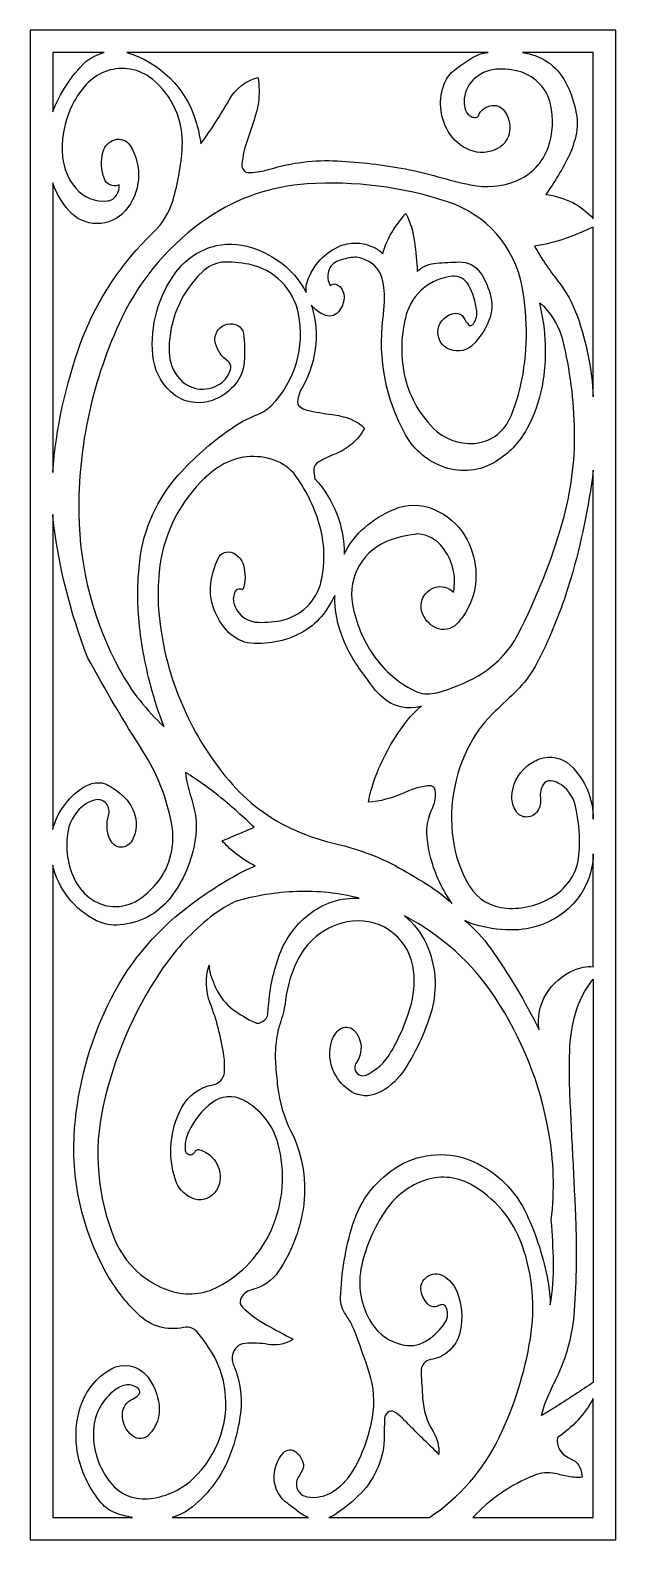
# Model space of a CAD drawing. Header units: centimetres. Extents: x -1.65 to 1.65, y -4.26 to 4.26.
import ezdxf

# ---------------------------------------------------------------- set-up
doc = ezdxf.new("R2010")
doc.units = ezdxf.units.CM
doc.header["$MEASUREMENT"] = 0
doc.layers.add('Layer 1', color=7, linetype='Continuous')

msp = doc.modelspace()

# ---------------------------------------------------------------- linework, layer by layer
at = {"layer": 'Layer 1', "color": 242}
for points, knots in [([(-1.65334, 4.26053), (-1.65334, 4.26053), (1.65334, 4.26053), (1.65334, 4.26053), (1.65334, 4.26053), (1.65334, 4.26053), (1.65334, -4.26054), (1.65334, -4.26054), (1.65334, -4.26054), (1.65334, -4.26054), (-1.65334, -4.26054), (-1.65334, -4.26054), (-1.65334, -4.26054), (-1.65334, -4.26054), (-1.65334, 4.26053), (-1.65334, 4.26053)], [0, 0, 0, 0, 0.2, 0.2, 0.2, 0.2, 0.4, 0.4, 0.4, 0.4, 0.6, 0.6, 0.6, 0.6, 1, 1, 1, 1]), ([(-1.52606, 3.80018), (-1.52606, 3.80018), (-1.52606, 4.1344), (-1.52606, 4.1344), (-1.52606, 4.1344), (-1.52606, 4.1344), (-1.23502, 4.1344), (-1.23502, 4.1344), (-1.23502, 4.1344), (-1.27306, 4.12437), (-1.30868, 4.10693), (-1.3398, 4.08306), (-1.3398, 4.08306), (-1.3404, 4.08259), (-1.34098, 4.08209), (-1.34151, 4.08155), (-1.34151, 4.08155), (-1.42227, 4.00162), (-1.48513, 3.90578), (-1.52605, 3.8002), (-1.52605, 3.8002), (-1.52605, 3.8002), (-1.52606, 3.80018), (-1.52606, 3.80018)], [0, 0, 0, 0, 0.1428571, 0.1428571, 0.1428571, 0.1428571, 0.2857143, 0.2857143, 0.2857143, 0.2857143, 0.4285714, 0.4285714, 0.4285714, 0.4285714, 0.5714286, 0.5714286, 0.5714286, 0.5714286, 0.7142857, 0.7142857, 0.7142857, 0.7142857, 1, 1, 1, 1]), ([(0.93322, 4.1344), (0.89707, 4.13103), (0.86232, 4.11883), (0.83211, 4.09888), (0.83211, 4.09888), (0.80234, 4.07921), (0.77312, 4.05877), (0.74449, 4.03753), (0.74449, 4.03753), (0.71825, 4.01809), (0.69799, 3.99181), (0.68595, 3.9616), (0.68595, 3.9616), (0.65033, 3.87221), (0.65807, 3.77163), (0.70699, 3.68864), (0.70699, 3.68864), (0.73478, 3.64153), (0.77739, 3.60479), (0.82832, 3.58406), (0.82832, 3.58406), (0.88056, 3.56281), (0.93973, 3.56655), (0.9888, 3.59426), (0.9888, 3.59426), (1.0248, 3.61459), (1.04885, 3.6507), (1.05352, 3.69151), (1.05352, 3.69151), (1.05809, 3.73142), (1.04767, 3.77157), (1.02424, 3.80434), (1.02424, 3.80434), (1.00588, 3.82999), (0.97352, 3.84179), (0.94278, 3.83402), (0.94278, 3.83402), (0.91315, 3.82654), (0.88887, 3.8056), (0.87734, 3.77753), (0.87734, 3.77753), (0.87444, 3.77046), (0.86719, 3.7661), (0.85952, 3.76682), (0.85952, 3.76682), (0.85254, 3.76747), (0.84573, 3.7693), (0.8394, 3.77224), (0.8394, 3.77224), (0.82347, 3.77963), (0.81113, 3.79296), (0.80506, 3.80932), (0.80506, 3.80932), (0.79917, 3.8252), (0.79627, 3.84202), (0.79649, 3.85893), (0.79649, 3.85893), (0.7971, 3.90429), (0.81546, 3.9477), (0.84765, 3.97995), (0.84765, 3.97995), (0.88209, 4.01397), (0.92741, 4.0351), (0.97581, 4.03971), (0.97581, 4.03971), (1.02328, 4.04423), (1.0712, 4.03913), (1.11661, 4.02473), (1.11661, 4.02473), (1.20086, 3.99802), (1.26477, 3.92929), (1.28485, 3.84391), (1.28485, 3.84391), (1.304, 3.76245), (1.29927, 3.67724), (1.27128, 3.59833), (1.27128, 3.59833), (1.2412, 3.51356), (1.1762, 3.44536), (1.09253, 3.4107), (1.09253, 3.4107), (1.01057, 3.37677), (0.92002, 3.36862), (0.83323, 3.38735), (0.83323, 3.38735), (0.77143, 3.40068), (0.71008, 3.41599), (0.64928, 3.43323), (0.64928, 3.43323), (0.58846, 3.4505), (0.52696, 3.46528), (0.46493, 3.47754), (0.46493, 3.47754), (0.33842, 3.50104), (0.2105, 3.51617), (0.08195, 3.52281), (0.08195, 3.52281), (-0.04744, 3.5295), (-0.17697, 3.51359), (-0.30081, 3.47579), (-0.30081, 3.47579), (-0.33788, 3.46448), (-0.37629, 3.45795), (-0.41506, 3.45637), (-0.41506, 3.45637), (-0.42741, 3.45586), (-0.43938, 3.46074), (-0.44778, 3.46974), (-0.44778, 3.46974), (-0.4562, 3.47872), (-0.46019, 3.49099), (-0.45874, 3.50316), (-0.45874, 3.50316), (-0.45304, 3.55051), (-0.44247, 3.59718), (-0.42721, 3.6424), (-0.42721, 3.6424), (-0.41197, 3.68751), (-0.39693, 3.73267), (-0.38208, 3.77791), (-0.38208, 3.77791), (-0.37407, 3.80233), (-0.36825, 3.8274), (-0.36467, 3.85283), (-0.36467, 3.85283), (-0.35878, 3.89982), (-0.35957, 3.94739), (-0.36702, 3.99417), (-0.36702, 3.99417), (-0.43526, 3.97523), (-0.4932, 3.93045), (-0.52833, 3.86945), (-0.52833, 3.86945), (-0.55959, 3.81515), (-0.59235, 3.7617), (-0.62654, 3.70917), (-0.62654, 3.70917), (-0.63673, 3.69386), (-0.64716, 3.6787), (-0.65784, 3.66372), (-0.65784, 3.66372), (-0.6685, 3.64878), (-0.6791, 3.63381), (-0.68967, 3.61881), (-0.68967, 3.61881), (-0.69611, 3.66346), (-0.70596, 3.70755), (-0.71917, 3.75071), (-0.71917, 3.75071), (-0.77567, 3.93528), (-0.92167, 4.07936), (-1.1082, 4.1344), (-1.1082, 4.1344), (-1.1082, 4.1344), (0.93323, 4.1344), (0.93323, 4.1344), (0.93323, 4.1344), (0.93323, 4.1344), (0.93322, 4.1344), (0.93322, 4.1344)], [0, 0, 0, 0, 0.0243902, 0.0243902, 0.0243902, 0.0243902, 0.0487805, 0.0487805, 0.0487805, 0.0487805, 0.0731707, 0.0731707, 0.0731707, 0.0731707, 0.097561, 0.097561, 0.097561, 0.097561, 0.1219512, 0.1219512, 0.1219512, 0.1219512, 0.1463415, 0.1463415, 0.1463415, 0.1463415, 0.1707317, 0.1707317, 0.1707317, 0.1707317, 0.195122, 0.195122, 0.195122, 0.195122, 0.2195122, 0.2195122, 0.2195122, 0.2195122, 0.2439024, 0.2439024, 0.2439024, 0.2439024, 0.2682927, 0.2682927, 0.2682927, 0.2682927, 0.2926829, 0.2926829, 0.2926829, 0.2926829, 0.3170732, 0.3170732, 0.3170732, 0.3170732, 0.3414634, 0.3414634, 0.3414634, 0.3414634, 0.3658537, 0.3658537, 0.3658537, 0.3658537, 0.3902439, 0.3902439, 0.3902439, 0.3902439, 0.4146341, 0.4146341, 0.4146341, 0.4146341, 0.4390244, 0.4390244, 0.4390244, 0.4390244, 0.4634146, 0.4634146, 0.4634146, 0.4634146, 0.4878049, 0.4878049, 0.4878049, 0.4878049, 0.5121951, 0.5121951, 0.5121951, 0.5121951, 0.5365854, 0.5365854, 0.5365854, 0.5365854, 0.5609756, 0.5609756, 0.5609756, 0.5609756, 0.5853659, 0.5853659, 0.5853659, 0.5853659, 0.6097561, 0.6097561, 0.6097561, 0.6097561, 0.6341463, 0.6341463, 0.6341463, 0.6341463, 0.6585366, 0.6585366, 0.6585366, 0.6585366, 0.6829268, 0.6829268, 0.6829268, 0.6829268, 0.7073171, 0.7073171, 0.7073171, 0.7073171, 0.7317073, 0.7317073, 0.7317073, 0.7317073, 0.7560976, 0.7560976, 0.7560976, 0.7560976, 0.7804878, 0.7804878, 0.7804878, 0.7804878, 0.804878, 0.804878, 0.804878, 0.804878, 0.8292683, 0.8292683, 0.8292683, 0.8292683, 0.8536585, 0.8536585, 0.8536585, 0.8536585, 0.8780488, 0.8780488, 0.8780488, 0.8780488, 0.902439, 0.902439, 0.902439, 0.902439, 0.9268293, 0.9268293, 0.9268293, 0.9268293, 0.9512195, 0.9512195, 0.9512195, 0.9512195, 1, 1, 1, 1]), ([(1.52606, 3.19665), (1.49303, 3.23327), (1.45384, 3.26393), (1.41022, 3.28726), (1.41022, 3.28726), (1.36252, 3.31137), (1.31096, 3.32709), (1.25783, 3.33373), (1.25783, 3.33373), (1.3089, 3.40431), (1.35364, 3.47917), (1.39156, 3.55747), (1.39156, 3.55747), (1.40246, 3.57999), (1.41102, 3.60355), (1.41714, 3.62778), (1.41714, 3.62778), (1.43415, 3.67467), (1.43939, 3.72494), (1.43239, 3.77427), (1.43239, 3.77427), (1.4228, 3.84196), (1.40151, 3.90749), (1.36943, 3.968), (1.36943, 3.968), (1.32076, 4.05981), (1.22974, 4.12202), (1.12584, 4.1344), (1.12584, 4.1344), (1.12584, 4.1344), (1.52606, 4.1344), (1.52606, 4.1344), (1.52606, 4.1344), (1.52606, 4.1344), (1.52606, 3.19665), (1.52606, 3.19665), (1.52606, 3.19665), (1.52606, 3.19665), (1.52606, 3.19665), (1.52606, 3.19665)], [0, 0, 0, 0, 0.0909091, 0.0909091, 0.0909091, 0.0909091, 0.1818182, 0.1818182, 0.1818182, 0.1818182, 0.2727273, 0.2727273, 0.2727273, 0.2727273, 0.3636364, 0.3636364, 0.3636364, 0.3636364, 0.4545455, 0.4545455, 0.4545455, 0.4545455, 0.5454545, 0.5454545, 0.5454545, 0.5454545, 0.6363636, 0.6363636, 0.6363636, 0.6363636, 0.7272727, 0.7272727, 0.7272727, 0.7272727, 0.8181818, 0.8181818, 0.8181818, 0.8181818, 1, 1, 1, 1]), ([(-1.52606, 1.76473), (-1.52606, 1.76473), (-1.52606, 3.39816), (-1.52606, 3.39816), (-1.52606, 3.39816), (-1.50557, 3.34102), (-1.47477, 3.28806), (-1.43515, 3.24184), (-1.43515, 3.24184), (-1.39544, 3.19561), (-1.33731, 3.1689), (-1.27604, 3.16873), (-1.27604, 3.16873), (-1.21478, 3.16856), (-1.15674, 3.19467), (-1.11676, 3.24069), (-1.11676, 3.24069), (-1.07296, 3.29103), (-1.04674, 3.354), (-1.04199, 3.4203), (-1.04199, 3.4203), (-1.03725, 3.48649), (-1.05342, 3.55247), (-1.08828, 3.60911), (-1.08828, 3.60911), (-1.10653, 3.63875), (-1.14264, 3.65239), (-1.17615, 3.64229), (-1.17615, 3.64229), (-1.20814, 3.63265), (-1.23288, 3.60743), (-1.24169, 3.57547), (-1.24169, 3.57547), (-1.25574, 3.52449), (-1.25327, 3.47045), (-1.23461, 3.42093), (-1.23461, 3.42093), (-1.22889, 3.4058), (-1.21729, 3.39357), (-1.20239, 3.38698), (-1.20239, 3.38698), (-1.18749, 3.3804), (-1.17064, 3.37998), (-1.15545, 3.38588), (-1.15545, 3.38588), (-1.15353, 3.38663), (-1.15172, 3.38764), (-1.15009, 3.38887), (-1.15009, 3.38887), (-1.14956, 3.36814), (-1.15493, 3.34768), (-1.1656, 3.32983), (-1.1656, 3.32983), (-1.17665, 3.31135), (-1.19588, 3.29913), (-1.21742, 3.29687), (-1.21742, 3.29687), (-1.28551, 3.28972), (-1.35272, 3.31685), (-1.39645, 3.36905), (-1.39645, 3.36905), (-1.43852, 3.4193), (-1.46431, 3.48101), (-1.47042, 3.54601), (-1.47042, 3.54601), (-1.47354, 3.57925), (-1.47344, 3.61272), (-1.47011, 3.64593), (-1.47011, 3.64593), (-1.46263, 3.72061), (-1.44042, 3.79314), (-1.40476, 3.85935), (-1.40476, 3.85935), (-1.3834, 3.89816), (-1.35662, 3.93379), (-1.32519, 3.96518), (-1.32519, 3.96518), (-1.26342, 4.02687), (-1.1752, 4.05505), (-1.08869, 4.04078), (-1.08869, 4.04078), (-1.04254, 4.0328), (-0.99924, 4.01312), (-0.96302, 3.98367), (-0.96302, 3.98367), (-0.84767, 3.88985), (-0.78501, 3.74657), (-0.79466, 3.599), (-0.79466, 3.599), (-0.80127, 3.4983), (-0.81878, 3.39858), (-0.84687, 3.3016), (-0.84687, 3.3016), (-0.86708, 3.23183), (-0.9056, 3.16859), (-0.95845, 3.11836), (-0.95845, 3.11836), (-1.14182, 2.94407), (-1.28209, 2.7303), (-1.36844, 2.49351), (-1.36844, 2.49351), (-1.45403, 2.25876), (-1.50705, 2.01363), (-1.52606, 1.76473), (-1.52606, 1.76473), (-1.52606, 1.76473), (-1.52606, 1.76473), (-1.52606, 1.76473)], [0, 0, 0, 0, 0.0357143, 0.0357143, 0.0357143, 0.0357143, 0.0714286, 0.0714286, 0.0714286, 0.0714286, 0.1071429, 0.1071429, 0.1071429, 0.1071429, 0.1428571, 0.1428571, 0.1428571, 0.1428571, 0.1785714, 0.1785714, 0.1785714, 0.1785714, 0.2142857, 0.2142857, 0.2142857, 0.2142857, 0.25, 0.25, 0.25, 0.25, 0.2857143, 0.2857143, 0.2857143, 0.2857143, 0.3214286, 0.3214286, 0.3214286, 0.3214286, 0.3571429, 0.3571429, 0.3571429, 0.3571429, 0.3928571, 0.3928571, 0.3928571, 0.3928571, 0.4285714, 0.4285714, 0.4285714, 0.4285714, 0.4642857, 0.4642857, 0.4642857, 0.4642857, 0.5, 0.5, 0.5, 0.5, 0.5357143, 0.5357143, 0.5357143, 0.5357143, 0.5714286, 0.5714286, 0.5714286, 0.5714286, 0.6071429, 0.6071429, 0.6071429, 0.6071429, 0.6428571, 0.6428571, 0.6428571, 0.6428571, 0.6785714, 0.6785714, 0.6785714, 0.6785714, 0.7142857, 0.7142857, 0.7142857, 0.7142857, 0.75, 0.75, 0.75, 0.75, 0.7857143, 0.7857143, 0.7857143, 0.7857143, 0.8214286, 0.8214286, 0.8214286, 0.8214286, 0.8571429, 0.8571429, 0.8571429, 0.8571429, 0.8928571, 0.8928571, 0.8928571, 0.8928571, 0.9285714, 0.9285714, 0.9285714, 0.9285714, 1, 1, 1, 1]), ([(-0.09523, 2.77948), (-0.12406, 2.8362), (-0.16394, 2.88668), (-0.21257, 2.92804), (-0.21257, 2.92804), (-0.26108, 2.96929), (-0.31627, 3.00207), (-0.37584, 3.02502), (-0.37584, 3.02502), (-0.44731, 3.0536), (-0.52572, 3.06036), (-0.60109, 3.04443), (-0.60109, 3.04443), (-0.69348, 3.0235), (-0.77507, 2.97019), (-0.83083, 2.89424), (-0.83083, 2.89424), (-0.92998, 2.75919), (-0.97631, 2.59319), (-0.96119, 2.42685), (-0.96119, 2.42685), (-0.95397, 2.34746), (-0.91772, 2.27348), (-0.8592, 2.21881), (-0.8592, 2.21881), (-0.79827, 2.16189), (-0.71085, 2.14263), (-0.63135, 2.1687), (-0.63135, 2.1687), (-0.58251, 2.18471), (-0.53872, 2.21302), (-0.50426, 2.25088), (-0.50426, 2.25088), (-0.46943, 2.28916), (-0.4485, 2.33783), (-0.44478, 2.38924), (-0.44478, 2.38924), (-0.44091, 2.44248), (-0.4424, 2.49596), (-0.44919, 2.54892), (-0.44919, 2.54892), (-0.45167, 2.56821), (-0.46352, 2.58506), (-0.48095, 2.59403), (-0.48095, 2.59403), (-0.49925, 2.60345), (-0.5203, 2.60612), (-0.54041, 2.60157), (-0.54041, 2.60157), (-0.56046, 2.59704), (-0.57835, 2.58588), (-0.59113, 2.5699), (-0.59113, 2.5699), (-0.60886, 2.54775), (-0.61472, 2.51851), (-0.60687, 2.49132), (-0.60687, 2.49132), (-0.59531, 2.45127), (-0.57065, 2.41618), (-0.53676, 2.39153), (-0.53676, 2.39153), (-0.52499, 2.38297), (-0.51899, 2.36864), (-0.52119, 2.35435), (-0.52119, 2.35435), (-0.52528, 2.32765), (-0.53793, 2.30297), (-0.55723, 2.28393), (-0.55723, 2.28393), (-0.6228, 2.21925), (-0.72831, 2.21746), (-0.79622, 2.27971), (-0.79622, 2.27971), (-0.83724, 2.31735), (-0.86262, 2.36884), (-0.86739, 2.42403), (-0.86739, 2.42403), (-0.86946, 2.44797), (-0.86974, 2.47202), (-0.86826, 2.496), (-0.86826, 2.496), (-0.85837, 2.6472), (-0.79222, 2.78947), (-0.68274, 2.89523), (-0.68274, 2.89523), (-0.65213, 2.9248), (-0.61288, 2.94406), (-0.57059, 2.95027), (-0.57059, 2.95027), (-0.51993, 2.95291), (-0.46911, 2.9492), (-0.41939, 2.93923), (-0.41939, 2.93923), (-0.27729, 2.9108), (-0.16632, 2.80035), (-0.13804, 2.65946), (-0.13804, 2.65946), (-0.10058, 2.47273), (-0.15759, 2.27948), (-0.29053, 2.14201), (-0.29053, 2.14201), (-0.31348, 2.11966), (-0.34074, 2.10211), (-0.37069, 2.09043), (-0.37069, 2.09043), (-0.42662, 2.06861), (-0.47964, 2.04008), (-0.52857, 2.00549), (-0.52857, 2.00549), (-0.63353, 1.93129), (-0.72974, 1.84569), (-0.81547, 1.75026), (-0.81547, 1.75026), (-0.93737, 1.61452), (-1.01393, 1.44487), (-1.0347, 1.26433), (-1.0347, 1.26433), (-1.04694, 1.15786), (-1.04886, 1.05049), (-1.04043, 0.94367), (-1.04043, 0.94367), (-1.02873, 0.8136), (-1.00595, 0.68475), (-0.9723, 0.55849), (-0.9723, 0.55849), (-0.95146, 0.48025), (-0.92611, 0.40327), (-0.89637, 0.3279), (-0.89637, 0.3279), (-0.99705, 0.42055), (-1.08181, 0.52891), (-1.14723, 0.64865), (-1.14723, 0.64865), (-1.29529, 0.91961), (-1.37482, 1.22225), (-1.37899, 1.53036), (-1.37899, 1.53036), (-1.38417, 1.91292), (-1.30084, 2.29173), (-1.13551, 2.63746), (-1.13551, 2.63746), (-1.02677, 2.86486), (-0.85892, 3.05962), (-0.64932, 3.20168), (-0.64932, 3.20168), (-0.48367, 3.31395), (-0.2905, 3.38003), (-0.09025, 3.39296), (-0.09025, 3.39296), (0.17797, 3.41026), (0.44713, 3.37616), (0.70233, 3.29257), (0.70233, 3.29257), (0.92059, 3.22111), (1.08239, 3.03737), (1.12452, 2.81344), (1.12452, 2.81344), (1.15949, 2.62741), (1.15653, 2.43624), (1.11585, 2.25135), (1.11585, 2.25135), (1.10179, 2.18746), (1.08086, 2.12525), (1.05343, 2.06578), (1.05343, 2.06578), (1.01714, 1.9871), (0.94034, 1.93429), (0.85327, 1.92808), (0.85327, 1.92808), (0.76693, 1.92191), (0.68218, 1.95374), (0.62161, 2.01503), (0.62161, 2.01503), (0.53904, 2.09858), (0.48263, 2.20408), (0.45918, 2.3187), (0.45918, 2.3187), (0.43639, 2.43009), (0.44029, 2.54529), (0.47052, 2.65494), (0.47052, 2.65494), (0.50321, 2.7736), (0.60681, 2.85983), (0.73038, 2.8714), (0.73038, 2.8714), (0.76796, 2.87493), (0.80396, 2.85556), (0.82151, 2.82246), (0.82151, 2.82246), (0.84554, 2.77704), (0.86143, 2.72781), (0.86845, 2.67701), (0.86845, 2.67701), (0.87189, 2.6521), (0.86565, 2.6268), (0.85103, 2.60625), (0.85103, 2.60625), (0.84788, 2.60182), (0.84403, 2.59792), (0.83962, 2.5947), (0.83962, 2.5947), (0.83461, 2.59102), (0.82758, 2.59174), (0.82342, 2.59635), (0.82342, 2.59635), (0.81177, 2.60924), (0.80172, 2.62346), (0.79346, 2.6387), (0.79346, 2.6387), (0.78445, 2.65532), (0.76617, 2.66485), (0.74726, 2.66275), (0.74726, 2.66275), (0.69823, 2.65734), (0.65873, 2.62053), (0.65035, 2.57235), (0.65035, 2.57235), (0.64184, 2.52345), (0.6693, 2.47543), (0.71606, 2.45765), (0.71606, 2.45765), (0.76345, 2.43961), (0.81711, 2.45218), (0.85128, 2.48939), (0.85128, 2.48939), (0.88263, 2.5235), (0.90891, 2.56187), (0.9293, 2.60335), (0.9293, 2.60335), (0.95228, 2.65008), (0.95876, 2.70306), (0.94767, 2.75386), (0.94767, 2.75386), (0.93679, 2.80372), (0.91639, 2.85103), (0.88751, 2.89327), (0.88751, 2.89327), (0.86133, 2.93156), (0.81719, 2.95383), (0.77055, 2.95226), (0.77055, 2.95226), (0.72682, 2.9508), (0.68313, 2.94856), (0.63948, 2.94553), (0.63948, 2.94553), (0.62076, 2.94423), (0.60238, 2.94003), (0.58498, 2.93309), (0.58498, 2.93309), (0.56521, 2.92507), (0.54725, 2.9132), (0.53218, 2.8982), (0.53218, 2.8982), (0.5289, 2.95411), (0.52376, 3.00989), (0.51678, 3.06547), (0.51678, 3.06547), (0.50973, 3.12145), (0.49286, 3.17577), (0.46689, 3.226), (0.46689, 3.226), (0.44992, 3.20541), (0.43357, 3.18436), (0.41784, 3.16282), (0.41784, 3.16282), (0.40211, 3.14127), (0.38789, 3.11867), (0.37527, 3.09519), (0.37527, 3.09519), (0.35933, 3.06484), (0.34654, 3.03297), (0.33709, 3.00006), (0.33709, 3.00006), (0.32033, 3.01558), (0.30118, 3.02835), (0.28037, 3.0379), (0.28037, 3.0379), (0.25421, 3.04967), (0.22612, 3.05663), (0.19746, 3.05844), (0.19746, 3.05844), (0.16482, 3.06048), (0.13211, 3.0557), (0.10146, 3.04438), (0.10146, 3.04438), (0.01166, 3.00801), (-0.05757, 2.9346), (-0.08805, 2.84333), (-0.08805, 2.84333), (-0.09491, 2.82277), (-0.09736, 2.80104), (-0.09523, 2.77949), (-0.09523, 2.77949), (-0.09523, 2.77949), (-0.09523, 2.77948), (-0.09523, 2.77948)], [0, 0, 0, 0, 0.0133333, 0.0133333, 0.0133333, 0.0133333, 0.0266667, 0.0266667, 0.0266667, 0.0266667, 0.04, 0.04, 0.04, 0.04, 0.0533333, 0.0533333, 0.0533333, 0.0533333, 0.0666667, 0.0666667, 0.0666667, 0.0666667, 0.08, 0.08, 0.08, 0.08, 0.0933333, 0.0933333, 0.0933333, 0.0933333, 0.1066667, 0.1066667, 0.1066667, 0.1066667, 0.12, 0.12, 0.12, 0.12, 0.1333333, 0.1333333, 0.1333333, 0.1333333, 0.1466667, 0.1466667, 0.1466667, 0.1466667, 0.16, 0.16, 0.16, 0.16, 0.1733333, 0.1733333, 0.1733333, 0.1733333, 0.1866667, 0.1866667, 0.1866667, 0.1866667, 0.2, 0.2, 0.2, 0.2, 0.2133333, 0.2133333, 0.2133333, 0.2133333, 0.2266667, 0.2266667, 0.2266667, 0.2266667, 0.24, 0.24, 0.24, 0.24, 0.2533333, 0.2533333, 0.2533333, 0.2533333, 0.2666667, 0.2666667, 0.2666667, 0.2666667, 0.28, 0.28, 0.28, 0.28, 0.2933333, 0.2933333, 0.2933333, 0.2933333, 0.3066667, 0.3066667, 0.3066667, 0.3066667, 0.32, 0.32, 0.32, 0.32, 0.3333333, 0.3333333, 0.3333333, 0.3333333, 0.3466667, 0.3466667, 0.3466667, 0.3466667, 0.36, 0.36, 0.36, 0.36, 0.3733333, 0.3733333, 0.3733333, 0.3733333, 0.3866667, 0.3866667, 0.3866667, 0.3866667, 0.4, 0.4, 0.4, 0.4, 0.4133333, 0.4133333, 0.4133333, 0.4133333, 0.4266667, 0.4266667, 0.4266667, 0.4266667, 0.44, 0.44, 0.44, 0.44, 0.4533333, 0.4533333, 0.4533333, 0.4533333, 0.4666667, 0.4666667, 0.4666667, 0.4666667, 0.48, 0.48, 0.48, 0.48, 0.4933333, 0.4933333, 0.4933333, 0.4933333, 0.5066667, 0.5066667, 0.5066667, 0.5066667, 0.52, 0.52, 0.52, 0.52, 0.5333333, 0.5333333, 0.5333333, 0.5333333, 0.5466667, 0.5466667, 0.5466667, 0.5466667, 0.56, 0.56, 0.56, 0.56, 0.5733333, 0.5733333, 0.5733333, 0.5733333, 0.5866667, 0.5866667, 0.5866667, 0.5866667, 0.6, 0.6, 0.6, 0.6, 0.6133333, 0.6133333, 0.6133333, 0.6133333, 0.6266667, 0.6266667, 0.6266667, 0.6266667, 0.64, 0.64, 0.64, 0.64, 0.6533333, 0.6533333, 0.6533333, 0.6533333, 0.6666667, 0.6666667, 0.6666667, 0.6666667, 0.68, 0.68, 0.68, 0.68, 0.6933333, 0.6933333, 0.6933333, 0.6933333, 0.7066667, 0.7066667, 0.7066667, 0.7066667, 0.72, 0.72, 0.72, 0.72, 0.7333333, 0.7333333, 0.7333333, 0.7333333, 0.7466667, 0.7466667, 0.7466667, 0.7466667, 0.76, 0.76, 0.76, 0.76, 0.7733333, 0.7733333, 0.7733333, 0.7733333, 0.7866667, 0.7866667, 0.7866667, 0.7866667, 0.8, 0.8, 0.8, 0.8, 0.8133333, 0.8133333, 0.8133333, 0.8133333, 0.8266667, 0.8266667, 0.8266667, 0.8266667, 0.84, 0.84, 0.84, 0.84, 0.8533333, 0.8533333, 0.8533333, 0.8533333, 0.8666667, 0.8666667, 0.8666667, 0.8666667, 0.88, 0.88, 0.88, 0.88, 0.8933333, 0.8933333, 0.8933333, 0.8933333, 0.9066667, 0.9066667, 0.9066667, 0.9066667, 0.92, 0.92, 0.92, 0.92, 0.9333333, 0.9333333, 0.9333333, 0.9333333, 0.9466667, 0.9466667, 0.9466667, 0.9466667, 0.96, 0.96, 0.96, 0.96, 0.9733333, 0.9733333, 0.9733333, 0.9733333, 1, 1, 1, 1]), ([(1.52606, 2.19145), (1.51795, 2.34597), (1.48779, 2.49852), (1.43647, 2.64465), (1.43647, 2.64465), (1.41116, 2.71669), (1.37409, 2.7841), (1.32672, 2.84421), (1.32672, 2.84421), (1.3021, 2.87545), (1.27867, 2.90761), (1.25649, 2.9406), (1.25649, 2.9406), (1.23431, 2.97358), (1.21333, 3.00734), (1.19359, 3.04182), (1.19359, 3.04182), (1.25163, 3.04994), (1.30869, 3.06383), (1.36393, 3.08328), (1.36393, 3.08328), (1.41905, 3.1027), (1.47316, 3.12483), (1.52606, 3.14958), (1.52606, 3.14958), (1.52606, 3.14958), (1.52606, 2.19146), (1.52606, 2.19146), (1.52606, 2.19146), (1.52606, 2.19146), (1.52606, 2.19145), (1.52606, 2.19145)], [0, 0, 0, 0, 0.1111111, 0.1111111, 0.1111111, 0.1111111, 0.2222222, 0.2222222, 0.2222222, 0.2222222, 0.3333333, 0.3333333, 0.3333333, 0.3333333, 0.4444444, 0.4444444, 0.4444444, 0.4444444, 0.5555556, 0.5555556, 0.5555556, 0.5555556, 0.6666667, 0.6666667, 0.6666667, 0.6666667, 0.7777778, 0.7777778, 0.7777778, 0.7777778, 1, 1, 1, 1]), ([(0.11917, 1.3023), (0.12099, 1.45987), (0.06225, 1.61212), (-0.04525, 1.72825), (-0.04525, 1.72825), (-0.05016, 1.74503), (-0.05233, 1.76248), (-0.05167, 1.77994), (-0.05167, 1.77994), (-0.05099, 1.79848), (-0.04055, 1.81532), (-0.02417, 1.82432), (-0.02417, 1.82432), (0.00679, 1.84134), (0.03876, 1.8565), (0.07155, 1.86971), (0.07155, 1.86971), (0.10453, 1.88299), (0.13517, 1.90134), (0.16237, 1.9241), (0.16237, 1.9241), (0.19165, 1.94916), (0.216, 1.97933), (0.23424, 2.01313), (0.23424, 2.01313), (0.21085, 2.03788), (0.18178, 2.05668), (0.14949, 2.06792), (0.14949, 2.06792), (0.11757, 2.07903), (0.08456, 2.08677), (0.051, 2.09101), (0.051, 2.09101), (0.00323, 2.09704), (-0.04422, 2.10538), (-0.09116, 2.11601), (-0.09116, 2.11601), (-0.10523, 2.11919), (-0.11843, 2.12543), (-0.12978, 2.13426), (-0.12978, 2.13426), (-0.14204, 2.14379), (-0.14725, 2.15975), (-0.14298, 2.17461), (-0.14298, 2.17461), (-0.13834, 2.19068), (-0.13371, 2.20676), (-0.1291, 2.22283), (-0.1291, 2.22283), (-0.08489, 2.29481), (-0.05591, 2.3749), (-0.0439, 2.45831), (-0.0439, 2.45831), (-0.03185, 2.54195), (-0.03921, 2.62717), (-0.06546, 2.70754), (-0.06546, 2.70754), (-0.05633, 2.69625), (-0.04577, 2.68621), (-0.03402, 2.67764), (-0.03402, 2.67764), (-0.02228, 2.66908), (-0.00986, 2.66153), (0.00314, 2.65503), (0.00314, 2.65503), (0.03123, 2.63954), (0.06642, 2.64593), (0.08706, 2.67035), (0.08706, 2.67035), (0.10581, 2.6925), (0.11694, 2.71999), (0.11882, 2.74884), (0.11882, 2.74884), (0.12054, 2.77518), (0.10996, 2.80084), (0.09012, 2.81846), (0.09012, 2.81846), (0.07599, 2.83101), (0.05466, 2.83122), (0.0403, 2.81892), (0.0403, 2.81892), (0.02727, 2.84378), (0.02405, 2.87258), (0.03125, 2.89967), (0.03125, 2.89967), (0.03863, 2.92751), (0.05958, 2.94986), (0.08703, 2.95923), (0.08703, 2.95923), (0.11391, 2.96841), (0.1417, 2.97472), (0.16993, 2.97805), (0.16993, 2.97805), (0.19511, 2.98103), (0.22058, 2.97521), (0.24191, 2.96162), (0.24191, 2.96162), (0.28783, 2.94438), (0.32221, 2.90575), (0.33379, 2.85846), (0.33379, 2.85846), (0.34476, 2.81365), (0.34901, 2.76747), (0.34639, 2.72145), (0.34639, 2.72145), (0.34465, 2.69079), (0.34192, 2.66018), (0.33821, 2.62969), (0.33821, 2.62969), (0.31068, 2.40397), (0.35551, 2.17552), (0.46646, 1.97649), (0.46646, 1.97649), (0.51456, 1.89022), (0.59324, 1.82478), (0.68734, 1.79286), (0.68734, 1.79286), (0.78285, 1.76045), (0.88787, 1.77191), (0.97393, 1.82418), (0.97393, 1.82418), (1.04852, 1.86947), (1.10958, 1.93355), (1.15092, 2.00995), (1.15092, 2.00995), (1.19176, 2.08545), (1.22081, 2.16662), (1.23708, 2.25074), (1.23708, 2.25074), (1.26581, 2.40637), (1.2605, 2.56622), (1.22151, 2.71963), (1.22151, 2.71963), (1.23281, 2.71374), (1.24305, 2.70604), (1.2518, 2.69683), (1.2518, 2.69683), (1.30109, 2.64504), (1.33612, 2.58152), (1.35349, 2.51243), (1.35349, 2.51243), (1.3958, 2.34423), (1.41832, 2.17169), (1.4206, 1.99835), (1.4206, 1.99835), (1.4229, 1.82469), (1.3999, 1.65157), (1.35233, 1.48442), (1.35233, 1.48442), (1.28997, 1.26528), (1.20563, 1.05282), (1.10064, 0.8503), (1.10064, 0.8503), (1.05009, 0.7528), (0.97225, 0.67171), (0.87652, 0.61679), (0.87652, 0.61679), (0.80344, 0.57488), (0.72512, 0.5426), (0.64359, 0.52079), (0.64359, 0.52079), (0.6073, 0.51109), (0.56891, 0.51221), (0.53325, 0.524), (0.53325, 0.524), (0.4331, 0.57056), (0.34729, 0.64288), (0.2848, 0.73336), (0.2848, 0.73336), (0.22548, 0.81922), (0.18527, 0.91665), (0.16683, 1.01909), (0.16683, 1.01909), (0.13837, 1.17678), (0.23019, 1.33166), (0.38292, 1.38412), (0.38292, 1.38412), (0.43244, 1.40111), (0.48387, 1.41212), (0.53604, 1.41691), (0.53604, 1.41691), (0.5906, 1.41264), (0.64088, 1.38585), (0.67459, 1.34313), (0.67459, 1.34313), (0.73152, 1.27098), (0.75422, 1.1779), (0.73689, 1.08794), (0.73689, 1.08794), (0.70193, 1.12428), (0.64569, 1.13038), (0.6037, 1.10231), (0.6037, 1.10231), (0.56269, 1.07489), (0.54432, 1.02437), (0.55836, 0.97736), (0.55836, 0.97736), (0.57028, 0.93736), (0.59908, 0.90445), (0.63735, 0.8871), (0.63735, 0.8871), (0.6777, 0.86881), (0.72528, 0.87801), (0.75568, 0.91003), (0.75568, 0.91003), (0.77373, 0.92903), (0.78986, 0.94973), (0.80383, 0.97183), (0.80383, 0.97183), (0.84903, 1.04468), (0.86957, 1.12989), (0.86242, 1.21511), (0.86242, 1.21511), (0.85678, 1.28248), (0.8358, 1.34767), (0.80105, 1.40585), (0.80105, 1.40585), (0.76055, 1.47221), (0.70029, 1.52443), (0.62853, 1.55535), (0.62853, 1.55535), (0.5554, 1.58685), (0.47241, 1.58678), (0.39935, 1.55513), (0.39935, 1.55513), (0.33967, 1.53053), (0.28448, 1.4964), (0.23596, 1.45408), (0.23596, 1.45408), (0.18729, 1.41161), (0.14761, 1.36004), (0.11917, 1.3023), (0.11917, 1.3023), (0.11917, 1.3023), (0.11917, 1.3023), (0.11917, 1.3023)], [0, 0, 0, 0, 0.0166667, 0.0166667, 0.0166667, 0.0166667, 0.0333333, 0.0333333, 0.0333333, 0.0333333, 0.05, 0.05, 0.05, 0.05, 0.0666667, 0.0666667, 0.0666667, 0.0666667, 0.0833333, 0.0833333, 0.0833333, 0.0833333, 0.1, 0.1, 0.1, 0.1, 0.1166667, 0.1166667, 0.1166667, 0.1166667, 0.1333333, 0.1333333, 0.1333333, 0.1333333, 0.15, 0.15, 0.15, 0.15, 0.1666667, 0.1666667, 0.1666667, 0.1666667, 0.1833333, 0.1833333, 0.1833333, 0.1833333, 0.2, 0.2, 0.2, 0.2, 0.2166667, 0.2166667, 0.2166667, 0.2166667, 0.2333333, 0.2333333, 0.2333333, 0.2333333, 0.25, 0.25, 0.25, 0.25, 0.2666667, 0.2666667, 0.2666667, 0.2666667, 0.2833333, 0.2833333, 0.2833333, 0.2833333, 0.3, 0.3, 0.3, 0.3, 0.3166667, 0.3166667, 0.3166667, 0.3166667, 0.3333333, 0.3333333, 0.3333333, 0.3333333, 0.35, 0.35, 0.35, 0.35, 0.3666667, 0.3666667, 0.3666667, 0.3666667, 0.3833333, 0.3833333, 0.3833333, 0.3833333, 0.4, 0.4, 0.4, 0.4, 0.4166667, 0.4166667, 0.4166667, 0.4166667, 0.4333333, 0.4333333, 0.4333333, 0.4333333, 0.45, 0.45, 0.45, 0.45, 0.4666667, 0.4666667, 0.4666667, 0.4666667, 0.4833333, 0.4833333, 0.4833333, 0.4833333, 0.5, 0.5, 0.5, 0.5, 0.5166667, 0.5166667, 0.5166667, 0.5166667, 0.5333333, 0.5333333, 0.5333333, 0.5333333, 0.55, 0.55, 0.55, 0.55, 0.5666667, 0.5666667, 0.5666667, 0.5666667, 0.5833333, 0.5833333, 0.5833333, 0.5833333, 0.6, 0.6, 0.6, 0.6, 0.6166667, 0.6166667, 0.6166667, 0.6166667, 0.6333333, 0.6333333, 0.6333333, 0.6333333, 0.65, 0.65, 0.65, 0.65, 0.6666667, 0.6666667, 0.6666667, 0.6666667, 0.6833333, 0.6833333, 0.6833333, 0.6833333, 0.7, 0.7, 0.7, 0.7, 0.7166667, 0.7166667, 0.7166667, 0.7166667, 0.7333333, 0.7333333, 0.7333333, 0.7333333, 0.75, 0.75, 0.75, 0.75, 0.7666667, 0.7666667, 0.7666667, 0.7666667, 0.7833333, 0.7833333, 0.7833333, 0.7833333, 0.8, 0.8, 0.8, 0.8, 0.8166667, 0.8166667, 0.8166667, 0.8166667, 0.8333333, 0.8333333, 0.8333333, 0.8333333, 0.85, 0.85, 0.85, 0.85, 0.8666667, 0.8666667, 0.8666667, 0.8666667, 0.8833333, 0.8833333, 0.8833333, 0.8833333, 0.9, 0.9, 0.9, 0.9, 0.9166667, 0.9166667, 0.9166667, 0.9166667, 0.9333333, 0.9333333, 0.9333333, 0.9333333, 0.95, 0.95, 0.95, 0.95, 0.9666667, 0.9666667, 0.9666667, 0.9666667, 1, 1, 1, 1]), ([(0.0661, 1.06913), (0.06579, 0.98548), (0.08188, 0.9026), (0.11348, 0.82502), (0.11348, 0.82502), (0.14495, 0.74777), (0.18778, 0.67556), (0.24059, 0.61073), (0.24059, 0.61073), (0.26714, 0.56736), (0.29972, 0.52794), (0.33738, 0.4936), (0.33738, 0.4936), (0.39628, 0.43991), (0.47951, 0.42141), (0.55588, 0.44512), (0.55588, 0.44512), (0.53316, 0.42761), (0.51243, 0.4077), (0.49406, 0.38573), (0.49406, 0.38573), (0.39599, 0.26837), (0.32219, 0.13309), (0.27686, -0.01251), (0.27686, -0.01251), (0.26822, -0.04026), (0.26141, -0.06854), (0.25651, -0.09718), (0.25651, -0.09718), (0.32299, -0.09208), (0.38802, -0.07536), (0.44862, -0.04777), (0.44862, -0.04777), (0.47211, -0.03708), (0.4962, -0.02774), (0.52077, -0.01978), (0.52077, -0.01978), (0.54656, -0.01142), (0.57326, -0.00613), (0.60031, -0.00399), (0.60031, -0.00399), (0.61584, -0.00277), (0.62981, -0.01333), (0.63277, -0.02848), (0.63277, -0.02848), (0.63921, -0.06163), (0.63459, -0.09597), (0.61962, -0.1263), (0.61962, -0.1263), (0.59352, -0.17923), (0.58261, -0.23824), (0.58812, -0.29691), (0.58812, -0.29691), (0.59184, -0.33669), (0.59894, -0.37608), (0.60932, -0.41469), (0.60932, -0.41469), (0.6338, -0.50569), (0.67423, -0.59169), (0.7288, -0.66879), (0.7288, -0.66879), (0.68759, -0.63052), (0.6429, -0.59612), (0.5953, -0.566), (0.5953, -0.566), (0.5478, -0.53595), (0.49962, -0.50696), (0.45079, -0.47907), (0.45079, -0.47907), (0.33491, -0.41288), (0.20985, -0.36401), (0.07957, -0.33401), (0.07957, -0.33401), (-0.00157, -0.31532), (-0.08077, -0.28915), (-0.15701, -0.25587), (-0.15701, -0.25587), (-0.30124, -0.19152), (-0.42893, -0.09557), (-0.53044, 0.02466), (-0.53044, 0.02466), (-0.76094, 0.29769), (-0.90001, 0.63527), (-0.92831, 0.99016), (-0.92831, 0.99016), (-0.93306, 1.06119), (-0.93201, 1.13251), (-0.92518, 1.20337), (-0.92518, 1.20337), (-0.90692, 1.39299), (-0.82464, 1.57108), (-0.69179, 1.70874), (-0.69179, 1.70874), (-0.66194, 1.73924), (-0.62924, 1.76688), (-0.59416, 1.79128), (-0.59416, 1.79128), (-0.50667, 1.85214), (-0.39575, 1.86982), (-0.2934, 1.83929), (-0.2934, 1.83929), (-0.24447, 1.82468), (-0.20033, 1.79737), (-0.16559, 1.76021), (-0.16559, 1.76021), (-0.10066, 1.67435), (-0.05177, 1.5776), (-0.02127, 1.47464), (-0.02127, 1.47464), (0.00974, 1.36996), (0.01377, 1.2592), (-0.00955, 1.15257), (-0.00955, 1.15257), (-0.03454, 1.03813), (-0.12628, 0.94953), (-0.24236, 0.92756), (-0.24236, 0.92756), (-0.28849, 0.91884), (-0.33558, 0.91611), (-0.38243, 0.91945), (-0.38243, 0.91945), (-0.44079, 0.92719), (-0.48861, 0.96928), (-0.50332, 1.02578), (-0.50332, 1.02578), (-0.50916, 1.04818), (-0.50644, 1.07194), (-0.49569, 1.09249), (-0.49569, 1.09249), (-0.49191, 1.09974), (-0.48458, 1.10452), (-0.47635, 1.10511), (-0.47635, 1.10511), (-0.46859, 1.10565), (-0.46079, 1.1048), (-0.45333, 1.1026), (-0.45333, 1.1026), (-0.44418, 1.12452), (-0.4396, 1.14803), (-0.43987, 1.17174), (-0.43987, 1.17174), (-0.44014, 1.19529), (-0.44337, 1.21873), (-0.44951, 1.24149), (-0.44951, 1.24149), (-0.45814, 1.27156), (-0.47951, 1.2964), (-0.50809, 1.30962), (-0.50809, 1.30962), (-0.52347, 1.31671), (-0.54107, 1.31743), (-0.55699, 1.3116), (-0.55699, 1.3116), (-0.57292, 1.30579), (-0.58579, 1.29398), (-0.59283, 1.27867), (-0.59283, 1.27867), (-0.61373, 1.2333), (-0.62734, 1.18499), (-0.63319, 1.13544), (-0.63319, 1.13544), (-0.63909, 1.08546), (-0.63255, 1.03483), (-0.61415, 0.98793), (-0.61415, 0.98793), (-0.59749, 0.94549), (-0.57341, 0.90631), (-0.54297, 0.87219), (-0.54297, 0.87219), (-0.51206, 0.83753), (-0.47114, 0.81316), (-0.42574, 0.8024), (-0.42574, 0.8024), (-0.32088, 0.78963), (-0.21466, 0.80956), (-0.12179, 0.85949), (-0.12179, 0.85949), (-0.07943, 0.88226), (-0.04179, 0.91274), (-0.01084, 0.94933), (-0.01084, 0.94933), (0.01998, 0.98576), (0.04584, 1.02603), (0.0661, 1.06913), (0.0661, 1.06913), (0.0661, 1.06913), (0.0661, 1.06913), (0.0661, 1.06913)], [0, 0, 0, 0, 0.0208333, 0.0208333, 0.0208333, 0.0208333, 0.0416667, 0.0416667, 0.0416667, 0.0416667, 0.0625, 0.0625, 0.0625, 0.0625, 0.0833333, 0.0833333, 0.0833333, 0.0833333, 0.1041667, 0.1041667, 0.1041667, 0.1041667, 0.125, 0.125, 0.125, 0.125, 0.1458333, 0.1458333, 0.1458333, 0.1458333, 0.1666667, 0.1666667, 0.1666667, 0.1666667, 0.1875, 0.1875, 0.1875, 0.1875, 0.2083333, 0.2083333, 0.2083333, 0.2083333, 0.2291667, 0.2291667, 0.2291667, 0.2291667, 0.25, 0.25, 0.25, 0.25, 0.2708333, 0.2708333, 0.2708333, 0.2708333, 0.2916667, 0.2916667, 0.2916667, 0.2916667, 0.3125, 0.3125, 0.3125, 0.3125, 0.3333333, 0.3333333, 0.3333333, 0.3333333, 0.3541667, 0.3541667, 0.3541667, 0.3541667, 0.375, 0.375, 0.375, 0.375, 0.3958333, 0.3958333, 0.3958333, 0.3958333, 0.4166667, 0.4166667, 0.4166667, 0.4166667, 0.4375, 0.4375, 0.4375, 0.4375, 0.4583333, 0.4583333, 0.4583333, 0.4583333, 0.4791667, 0.4791667, 0.4791667, 0.4791667, 0.5, 0.5, 0.5, 0.5, 0.5208333, 0.5208333, 0.5208333, 0.5208333, 0.5416667, 0.5416667, 0.5416667, 0.5416667, 0.5625, 0.5625, 0.5625, 0.5625, 0.5833333, 0.5833333, 0.5833333, 0.5833333, 0.6041667, 0.6041667, 0.6041667, 0.6041667, 0.625, 0.625, 0.625, 0.625, 0.6458333, 0.6458333, 0.6458333, 0.6458333, 0.6666667, 0.6666667, 0.6666667, 0.6666667, 0.6875, 0.6875, 0.6875, 0.6875, 0.7083333, 0.7083333, 0.7083333, 0.7083333, 0.7291667, 0.7291667, 0.7291667, 0.7291667, 0.75, 0.75, 0.75, 0.75, 0.7708333, 0.7708333, 0.7708333, 0.7708333, 0.7916667, 0.7916667, 0.7916667, 0.7916667, 0.8125, 0.8125, 0.8125, 0.8125, 0.8333333, 0.8333333, 0.8333333, 0.8333333, 0.8541667, 0.8541667, 0.8541667, 0.8541667, 0.875, 0.875, 0.875, 0.875, 0.8958333, 0.8958333, 0.8958333, 0.8958333, 0.9166667, 0.9166667, 0.9166667, 0.9166667, 0.9375, 0.9375, 0.9375, 0.9375, 0.9583333, 0.9583333, 0.9583333, 0.9583333, 1, 1, 1, 1]), ([(1.52606, 1.77625), (1.52606, 1.77625), (1.52606, -0.19314), (1.52606, -0.19314), (1.52606, -0.19314), (1.52661, -0.07834), (1.47981, 0.03161), (1.39643, 0.11129), (1.39643, 0.11129), (1.35026, 0.1554), (1.28272, 0.16936), (1.22264, 0.14713), (1.22264, 0.14713), (1.19604, 0.1373), (1.17131, 0.12309), (1.1495, 0.10509), (1.1495, 0.10509), (1.09814, 0.062), (1.06802, -0.00086), (1.06682, -0.06754), (1.06682, -0.06754), (1.0663, -0.09612), (1.07431, -0.12421), (1.08985, -0.14831), (1.08985, -0.14831), (1.10316, -0.16888), (1.12618, -0.18125), (1.15083, -0.18108), (1.15083, -0.18108), (1.17547, -0.18092), (1.1982, -0.16843), (1.21124, -0.1477), (1.21124, -0.1477), (1.22559, -0.12493), (1.23145, -0.09792), (1.22778, -0.07132), (1.22778, -0.07132), (1.2241, -0.04467), (1.2303, -0.0176), (1.24524, 0.00486), (1.24524, 0.00486), (1.2541, 0.01821), (1.26972, 0.02559), (1.28577, 0.02405), (1.28577, 0.02405), (1.30083, 0.02261), (1.31543, 0.01808), (1.32865, 0.01077), (1.32865, 0.01077), (1.37601, -0.01544), (1.41031, -0.05998), (1.42336, -0.11216), (1.42336, -0.11216), (1.44642, -0.20446), (1.45388, -0.29995), (1.44544, -0.39467), (1.44544, -0.39467), (1.43695, -0.49011), (1.38397, -0.57622), (1.30229, -0.62749), (1.30229, -0.62749), (1.22293, -0.67728), (1.12978, -0.70122), (1.036, -0.69596), (1.036, -0.69596), (0.9497, -0.69113), (0.87138, -0.64412), (0.82701, -0.5706), (0.82701, -0.5706), (0.7849, -0.50081), (0.75554, -0.42417), (0.7403, -0.34426), (0.7403, -0.34426), (0.70362, -0.14534), (0.73665, 0.06017), (0.83379, 0.238), (0.83379, 0.238), (0.86992, 0.30414), (0.91644, 0.36419), (0.97157, 0.41586), (0.97157, 0.41586), (1.01298, 0.45467), (1.05386, 0.49403), (1.0942, 0.53393), (1.0942, 0.53393), (1.13472, 0.57404), (1.16938, 0.61955), (1.19719, 0.66918), (1.19719, 0.66918), (1.21897, 0.70806), (1.23924, 0.74778), (1.25793, 0.78821), (1.25793, 0.78821), (1.3139, 0.9109), (1.36135, 1.0372), (1.39996, 1.16628), (1.39996, 1.16628), (1.45759, 1.36613), (1.49975, 1.57003), (1.52606, 1.77625), (1.52606, 1.77625), (1.52606, 1.77625), (1.52606, 1.77625), (1.52606, 1.77625)], [0, 0, 0, 0, 0.037037, 0.037037, 0.037037, 0.037037, 0.0740741, 0.0740741, 0.0740741, 0.0740741, 0.1111111, 0.1111111, 0.1111111, 0.1111111, 0.1481481, 0.1481481, 0.1481481, 0.1481481, 0.1851852, 0.1851852, 0.1851852, 0.1851852, 0.2222222, 0.2222222, 0.2222222, 0.2222222, 0.2592593, 0.2592593, 0.2592593, 0.2592593, 0.2962963, 0.2962963, 0.2962963, 0.2962963, 0.3333333, 0.3333333, 0.3333333, 0.3333333, 0.3703704, 0.3703704, 0.3703704, 0.3703704, 0.4074074, 0.4074074, 0.4074074, 0.4074074, 0.4444444, 0.4444444, 0.4444444, 0.4444444, 0.4814815, 0.4814815, 0.4814815, 0.4814815, 0.5185185, 0.5185185, 0.5185185, 0.5185185, 0.5555556, 0.5555556, 0.5555556, 0.5555556, 0.5925926, 0.5925926, 0.5925926, 0.5925926, 0.6296296, 0.6296296, 0.6296296, 0.6296296, 0.6666667, 0.6666667, 0.6666667, 0.6666667, 0.7037037, 0.7037037, 0.7037037, 0.7037037, 0.7407407, 0.7407407, 0.7407407, 0.7407407, 0.7777778, 0.7777778, 0.7777778, 0.7777778, 0.8148148, 0.8148148, 0.8148148, 0.8148148, 0.8518519, 0.8518519, 0.8518519, 0.8518519, 0.8888889, 0.8888889, 0.8888889, 0.8888889, 0.9259259, 0.9259259, 0.9259259, 0.9259259, 1, 1, 1, 1]), ([(-1.52606, -0.25076), (-1.52606, -0.25076), (-1.52606, 1.52697), (-1.52606, 1.52697), (-1.52606, 1.52697), (-1.52576, 1.52352), (-1.52543, 1.52008), (-1.52505, 1.51663), (-1.52505, 1.51663), (-1.49446, 1.24255), (-1.42802, 0.97365), (-1.3273, 0.71659), (-1.3273, 0.71659), (-1.23011, 0.53746), (-1.12644, 0.36187), (-1.01649, 0.19014), (-1.01649, 0.19014), (-0.93568, 0.06395), (-0.88043, -0.07668), (-0.85384, -0.2238), (-0.85384, -0.2238), (-0.83339, -0.33689), (-0.86119, -0.45341), (-0.93054, -0.54549), (-0.93054, -0.54549), (-0.95975, -0.58029), (-0.99294, -0.61162), (-1.02945, -0.63883), (-1.02945, -0.63883), (-1.11095, -0.69961), (-1.22261, -0.70207), (-1.30685, -0.64508), (-1.30685, -0.64508), (-1.34491, -0.61931), (-1.37589, -0.58452), (-1.39696, -0.5439), (-1.39696, -0.5439), (-1.44237, -0.45635), (-1.45742, -0.35636), (-1.43977, -0.25949), (-1.43977, -0.25949), (-1.42847, -0.19747), (-1.39242, -0.14254), (-1.3398, -0.10715), (-1.3398, -0.10715), (-1.32261, -0.09559), (-1.30321, -0.0876), (-1.28281, -0.0837), (-1.28281, -0.0837), (-1.26108, -0.07954), (-1.23877, -0.08762), (-1.22485, -0.10469), (-1.22485, -0.10469), (-1.20905, -0.12407), (-1.20394, -0.14996), (-1.21118, -0.17382), (-1.21118, -0.17382), (-1.22396, -0.21586), (-1.22183, -0.26095), (-1.20514, -0.30162), (-1.20514, -0.30162), (-1.19951, -0.31475), (-1.19122, -0.32658), (-1.18078, -0.33638), (-1.18078, -0.33638), (-1.17003, -0.34645), (-1.1557, -0.3519), (-1.14092, -0.35153), (-1.14092, -0.35153), (-1.11317, -0.35085), (-1.08811, -0.33499), (-1.07583, -0.31033), (-1.07583, -0.31033), (-1.05111, -0.26068), (-1.04822, -0.20313), (-1.06793, -0.15132), (-1.06793, -0.15132), (-1.08073, -0.11844), (-1.10073, -0.0888), (-1.12651, -0.06454), (-1.12651, -0.06454), (-1.15207, -0.04048), (-1.18041, -0.01951), (-1.21095, -0.00206), (-1.21095, -0.00206), (-1.23392, 0.01106), (-1.26074, 0.01591), (-1.2869, 0.01166), (-1.2869, 0.01166), (-1.31259, 0.0075), (-1.33707, -0.0021), (-1.35869, -0.01649), (-1.35869, -0.01649), (-1.4413, -0.07192), (-1.50077, -0.15512), (-1.52606, -0.25077), (-1.52606, -0.25077), (-1.52606, -0.25077), (-1.52606, -0.25076), (-1.52606, -0.25076)], [0, 0, 0, 0, 0.0384615, 0.0384615, 0.0384615, 0.0384615, 0.0769231, 0.0769231, 0.0769231, 0.0769231, 0.1153846, 0.1153846, 0.1153846, 0.1153846, 0.1538462, 0.1538462, 0.1538462, 0.1538462, 0.1923077, 0.1923077, 0.1923077, 0.1923077, 0.2307692, 0.2307692, 0.2307692, 0.2307692, 0.2692308, 0.2692308, 0.2692308, 0.2692308, 0.3076923, 0.3076923, 0.3076923, 0.3076923, 0.3461538, 0.3461538, 0.3461538, 0.3461538, 0.3846154, 0.3846154, 0.3846154, 0.3846154, 0.4230769, 0.4230769, 0.4230769, 0.4230769, 0.4615385, 0.4615385, 0.4615385, 0.4615385, 0.5, 0.5, 0.5, 0.5, 0.5384615, 0.5384615, 0.5384615, 0.5384615, 0.5769231, 0.5769231, 0.5769231, 0.5769231, 0.6153846, 0.6153846, 0.6153846, 0.6153846, 0.6538462, 0.6538462, 0.6538462, 0.6538462, 0.6923077, 0.6923077, 0.6923077, 0.6923077, 0.7307692, 0.7307692, 0.7307692, 0.7307692, 0.7692308, 0.7692308, 0.7692308, 0.7692308, 0.8076923, 0.8076923, 0.8076923, 0.8076923, 0.8461538, 0.8461538, 0.8461538, 0.8461538, 0.8846154, 0.8846154, 0.8846154, 0.8846154, 0.9230769, 0.9230769, 0.9230769, 0.9230769, 1, 1, 1, 1]), ([(-1.52606, -0.45185), (-1.49417, -0.58757), (-1.40397, -0.70254), (-1.27907, -0.76657), (-1.27907, -0.76657), (-1.23749, -0.78547), (-1.19176, -0.7935), (-1.14615, -0.78991), (-1.14615, -0.78991), (-1.0347, -0.78112), (-0.93221, -0.7262), (-0.86381, -0.63854), (-0.86381, -0.63854), (-0.78855, -0.54211), (-0.73949, -0.42823), (-0.7213, -0.30766), (-0.7213, -0.30766), (-0.71153, -0.2429), (-0.71532, -0.17687), (-0.73243, -0.11362), (-0.73243, -0.11362), (-0.73771, -0.09409), (-0.74335, -0.07466), (-0.74934, -0.05533), (-0.74934, -0.05533), (-0.75533, -0.036), (-0.76059, -0.01646), (-0.76513, 0.00326), (-0.76513, 0.00326), (-0.77008, 0.02579), (-0.77403, 0.04851), (-0.777, 0.07136), (-0.777, 0.07136), (-0.75717, 0.0592), (-0.73765, 0.04656), (-0.71843, 0.03346), (-0.71843, 0.03346), (-0.66967, 0.00015), (-0.62225, -0.03504), (-0.57628, -0.07205), (-0.57628, -0.07205), (-0.51145, -0.12481), (-0.44898, -0.18037), (-0.38909, -0.23857), (-0.38909, -0.23857), (-0.40476, -0.24532), (-0.42045, -0.25205), (-0.43616, -0.25875), (-0.43616, -0.25875), (-0.48066, -0.27773), (-0.5252, -0.29665), (-0.56977, -0.31549), (-0.56977, -0.31549), (-0.54819, -0.33911), (-0.52479, -0.36104), (-0.49978, -0.38105), (-0.49978, -0.38105), (-0.46315, -0.40984), (-0.42412, -0.43548), (-0.38312, -0.45773), (-0.38312, -0.45773), (-0.41484, -0.46986), (-0.4457, -0.48412), (-0.47548, -0.5004), (-0.47548, -0.5004), (-0.57677, -0.55579), (-0.6736, -0.61878), (-0.76516, -0.68883), (-0.76516, -0.68883), (-0.95821, -0.83657), (-1.11306, -1.02752), (-1.21706, -1.24616), (-1.21706, -1.24616), (-1.32046, -1.46352), (-1.38324, -1.69758), (-1.40238, -1.93714), (-1.40238, -1.93714), (-1.42503, -2.22093), (-1.36285, -2.50488), (-1.22344, -2.75379), (-1.22344, -2.75379), (-1.17487, -2.84053), (-1.11392, -2.91984), (-1.04243, -2.98928), (-1.04243, -2.98928), (-0.97506, -3.05472), (-0.87905, -3.08214), (-0.78688, -3.06217), (-0.78688, -3.06217), (-0.77172, -3.0589), (-0.75592, -3.06011), (-0.74145, -3.06565), (-0.74145, -3.06565), (-0.73058, -3.06983), (-0.72089, -3.07655), (-0.71321, -3.08524), (-0.71321, -3.08524), (-0.67364, -3.12998), (-0.63951, -3.1792), (-0.61157, -3.23185), (-0.61157, -3.23185), (-0.58761, -3.27697), (-0.57013, -3.32521), (-0.55967, -3.37514), (-0.55967, -3.37514), (-0.51956, -3.57465), (-0.58694, -3.78067), (-0.73741, -3.91909), (-0.73741, -3.91909), (-0.8069, -3.983), (-0.89625, -4.02172), (-0.99078, -4.02892), (-0.99078, -4.02892), (-1.07068, -4.03502), (-1.14852, -4.00159), (-1.19875, -3.93971), (-1.19875, -3.93971), (-1.26798, -3.85438), (-1.30257, -3.74643), (-1.29576, -3.63715), (-1.29576, -3.63715), (-1.29019, -3.54769), (-1.24464, -3.46527), (-1.1716, -3.41238), (-1.1716, -3.41238), (-1.1526, -3.39863), (-1.13052, -3.38962), (-1.10725, -3.38611), (-1.10725, -3.38611), (-1.09646, -3.38449), (-1.08542, -3.38552), (-1.07514, -3.38912), (-1.07514, -3.38912), (-1.06377, -3.3931), (-1.05316, -3.39896), (-1.04379, -3.40648), (-1.04379, -3.40648), (-1.0385, -3.41071), (-1.03521, -3.41694), (-1.03472, -3.42366), (-1.03472, -3.42366), (-1.03423, -3.43038), (-1.0366, -3.43703), (-1.04122, -3.44197), (-1.04122, -3.44197), (-1.05086, -3.45228), (-1.06253, -3.46052), (-1.0755, -3.46619), (-1.0755, -3.46619), (-1.10977, -3.48116), (-1.13216, -3.5144), (-1.13295, -3.5515), (-1.13295, -3.5515), (-1.13396, -3.59883), (-1.11298, -3.64396), (-1.076, -3.67394), (-1.076, -3.67394), (-1.04817, -3.69647), (-1.00759, -3.69408), (-0.98273, -3.66838), (-0.98273, -3.66838), (-0.93943, -3.62366), (-0.91856, -3.56216), (-0.92587, -3.50061), (-0.92587, -3.50061), (-0.93295, -3.44091), (-0.95633, -3.38429), (-0.99352, -3.33681), (-0.99352, -3.33681), (-1.04233, -3.27457), (-1.12994, -3.25765), (-1.19866, -3.29734), (-1.19866, -3.29734), (-1.28007, -3.3443), (-1.34079, -3.41966), (-1.36893, -3.50874), (-1.36893, -3.50874), (-1.39826, -3.60158), (-1.40227, -3.70041), (-1.38052, -3.79527), (-1.38052, -3.79527), (-1.35885, -3.88981), (-1.31484, -3.97787), (-1.25207, -4.05223), (-1.25207, -4.05223), (-1.23057, -4.0777), (-1.20283, -4.09726), (-1.17148, -4.10903), (-1.17148, -4.10903), (-1.14057, -4.12063), (-1.10857, -4.12914), (-1.07596, -4.13441), (-1.07596, -4.13441), (-1.07596, -4.13441), (-1.52606, -4.13441), (-1.52606, -4.13441), (-1.52606, -4.13441), (-1.52606, -4.13441), (-1.52606, -0.45186), (-1.52606, -0.45186), (-1.52606, -0.45186), (-1.52606, -0.45186), (-1.52606, -0.45185), (-1.52606, -0.45185)], [0, 0, 0, 0, 0.0192308, 0.0192308, 0.0192308, 0.0192308, 0.0384615, 0.0384615, 0.0384615, 0.0384615, 0.0576923, 0.0576923, 0.0576923, 0.0576923, 0.0769231, 0.0769231, 0.0769231, 0.0769231, 0.0961538, 0.0961538, 0.0961538, 0.0961538, 0.1153846, 0.1153846, 0.1153846, 0.1153846, 0.1346154, 0.1346154, 0.1346154, 0.1346154, 0.1538462, 0.1538462, 0.1538462, 0.1538462, 0.1730769, 0.1730769, 0.1730769, 0.1730769, 0.1923077, 0.1923077, 0.1923077, 0.1923077, 0.2115385, 0.2115385, 0.2115385, 0.2115385, 0.2307692, 0.2307692, 0.2307692, 0.2307692, 0.25, 0.25, 0.25, 0.25, 0.2692308, 0.2692308, 0.2692308, 0.2692308, 0.2884615, 0.2884615, 0.2884615, 0.2884615, 0.3076923, 0.3076923, 0.3076923, 0.3076923, 0.3269231, 0.3269231, 0.3269231, 0.3269231, 0.3461538, 0.3461538, 0.3461538, 0.3461538, 0.3653846, 0.3653846, 0.3653846, 0.3653846, 0.3846154, 0.3846154, 0.3846154, 0.3846154, 0.4038462, 0.4038462, 0.4038462, 0.4038462, 0.4230769, 0.4230769, 0.4230769, 0.4230769, 0.4423077, 0.4423077, 0.4423077, 0.4423077, 0.4615385, 0.4615385, 0.4615385, 0.4615385, 0.4807692, 0.4807692, 0.4807692, 0.4807692, 0.5, 0.5, 0.5, 0.5, 0.5192308, 0.5192308, 0.5192308, 0.5192308, 0.5384615, 0.5384615, 0.5384615, 0.5384615, 0.5576923, 0.5576923, 0.5576923, 0.5576923, 0.5769231, 0.5769231, 0.5769231, 0.5769231, 0.5961538, 0.5961538, 0.5961538, 0.5961538, 0.6153846, 0.6153846, 0.6153846, 0.6153846, 0.6346154, 0.6346154, 0.6346154, 0.6346154, 0.6538462, 0.6538462, 0.6538462, 0.6538462, 0.6730769, 0.6730769, 0.6730769, 0.6730769, 0.6923077, 0.6923077, 0.6923077, 0.6923077, 0.7115385, 0.7115385, 0.7115385, 0.7115385, 0.7307692, 0.7307692, 0.7307692, 0.7307692, 0.75, 0.75, 0.75, 0.75, 0.7692308, 0.7692308, 0.7692308, 0.7692308, 0.7884615, 0.7884615, 0.7884615, 0.7884615, 0.8076923, 0.8076923, 0.8076923, 0.8076923, 0.8269231, 0.8269231, 0.8269231, 0.8269231, 0.8461538, 0.8461538, 0.8461538, 0.8461538, 0.8653846, 0.8653846, 0.8653846, 0.8653846, 0.8846154, 0.8846154, 0.8846154, 0.8846154, 0.9038462, 0.9038462, 0.9038462, 0.9038462, 0.9230769, 0.9230769, 0.9230769, 0.9230769, 0.9423077, 0.9423077, 0.9423077, 0.9423077, 0.9615385, 0.9615385, 0.9615385, 0.9615385, 1, 1, 1, 1]), ([(1.52606, -0.38765), (1.52606, -0.38765), (1.52606, -1.02547), (1.52606, -1.02547), (1.52606, -1.02547), (1.50724, -1.02387), (1.48827, -1.02494), (1.46975, -1.02865), (1.46975, -1.02865), (1.45126, -1.03236), (1.43322, -1.03792), (1.41588, -1.04526), (1.41588, -1.04526), (1.35137, -1.07367), (1.29713, -1.1208), (1.26029, -1.18048), (1.26029, -1.18048), (1.22312, -1.24067), (1.20889, -1.312), (1.22019, -1.38167), (1.22019, -1.38167), (1.14066, -1.22133), (1.04872, -1.06736), (0.94515, -0.92111), (0.94515, -0.92111), (0.90405, -0.8631), (0.8559, -0.81034), (0.80175, -0.76404), (0.80175, -0.76404), (0.81644, -0.77304), (0.83222, -0.78015), (0.84872, -0.7852), (0.84872, -0.7852), (0.91704, -0.80617), (0.98801, -0.81734), (1.05953, -0.81841), (1.05953, -0.81841), (1.12071, -0.81932), (1.18152, -0.80876), (1.23875, -0.78727), (1.23875, -0.78727), (1.33457, -0.75128), (1.41523, -0.68425), (1.46764, -0.59699), (1.46764, -0.59699), (1.50484, -0.53328), (1.52496, -0.46124), (1.52606, -0.38765), (1.52606, -0.38765), (1.52606, -0.38765), (1.52606, -0.38765), (1.52606, -0.38765)], [0, 0, 0, 0, 0.0714286, 0.0714286, 0.0714286, 0.0714286, 0.1428571, 0.1428571, 0.1428571, 0.1428571, 0.2142857, 0.2142857, 0.2142857, 0.2142857, 0.2857143, 0.2857143, 0.2857143, 0.2857143, 0.3571429, 0.3571429, 0.3571429, 0.3571429, 0.4285714, 0.4285714, 0.4285714, 0.4285714, 0.5, 0.5, 0.5, 0.5, 0.5714286, 0.5714286, 0.5714286, 0.5714286, 0.6428571, 0.6428571, 0.6428571, 0.6428571, 0.7142857, 0.7142857, 0.7142857, 0.7142857, 0.7857143, 0.7857143, 0.7857143, 0.7857143, 0.8571429, 0.8571429, 0.8571429, 0.8571429, 1, 1, 1, 1]), ([(0.2033, -0.63927), (0.10033, -0.63409), (-0.00085, -0.66683), (-0.08085, -0.73126), (-0.08085, -0.73126), (-0.15973, -0.79477), (-0.21897, -0.87893), (-0.25187, -0.97421), (-0.25187, -0.97421), (-0.28438, -1.06839), (-0.30355, -1.16653), (-0.30884, -1.26592), (-0.30884, -1.26592), (-0.31005, -1.27598), (-0.31113, -1.28606), (-0.31207, -1.29615), (-0.31207, -1.29615), (-0.31304, -1.3066), (-0.31797, -1.3163), (-0.32586, -1.3233), (-0.32586, -1.3233), (-0.3338, -1.33035), (-0.3426, -1.33638), (-0.35208, -1.34121), (-0.35208, -1.34121), (-0.36206, -1.3463), (-0.37389, -1.34639), (-0.38394, -1.34144), (-0.38394, -1.34144), (-0.42745, -1.32001), (-0.46903, -1.29493), (-0.50823, -1.26646), (-0.50823, -1.26646), (-0.54795, -1.23761), (-0.57975, -1.19931), (-0.60069, -1.15513), (-0.60069, -1.15513), (-0.61109, -1.13319), (-0.6205, -1.11082), (-0.62891, -1.08806), (-0.62891, -1.08806), (-0.63736, -1.06519), (-0.64233, -1.04121), (-0.64367, -1.01689), (-0.64367, -1.01689), (-0.66553, -1.08694), (-0.66322, -1.16218), (-0.63704, -1.23076), (-0.63704, -1.23076), (-0.6003, -1.32705), (-0.57435, -1.42708), (-0.55965, -1.52899), (-0.55965, -1.52899), (-0.5552, -1.55988), (-0.55422, -1.59118), (-0.55674, -1.62229), (-0.55674, -1.62229), (-0.55954, -1.65688), (-0.58551, -1.68527), (-0.61995, -1.6915), (-0.61995, -1.6915), (-0.69553, -1.70513), (-0.76067, -1.75212), (-0.79693, -1.81924), (-0.79693, -1.81924), (-0.86494, -1.94513), (-0.87812, -2.093), (-0.83335, -2.22874), (-0.83335, -2.22874), (-0.8185, -2.27374), (-0.78566, -2.31069), (-0.74248, -2.33097), (-0.74248, -2.33097), (-0.69576, -2.35287), (-0.63999, -2.3392), (-0.60906, -2.29818), (-0.60906, -2.29818), (-0.58594, -2.26754), (-0.57612, -2.22906), (-0.58178, -2.19121), (-0.58178, -2.19121), (-0.58739, -2.15371), (-0.606, -2.11934), (-0.63445, -2.094), (-0.63445, -2.094), (-0.65261, -2.07782), (-0.6741, -2.06573), (-0.69744, -2.05859), (-0.69744, -2.05859), (-0.70294, -2.05691), (-0.70891, -2.05756), (-0.7139, -2.06041), (-0.7139, -2.06041), (-0.71833, -2.06292), (-0.72192, -2.06666), (-0.72424, -2.07117), (-0.72424, -2.07117), (-0.72654, -2.07565), (-0.72991, -2.0795), (-0.73406, -2.08238), (-0.73406, -2.08238), (-0.74219, -2.08791), (-0.75266, -2.08879), (-0.76161, -2.0847), (-0.76161, -2.0847), (-0.77056, -2.0806), (-0.77668, -2.07205), (-0.77771, -2.06233), (-0.77771, -2.06233), (-0.78008, -2.03958), (-0.77817, -2.01658), (-0.77209, -1.99451), (-0.77209, -1.99451), (-0.76851, -1.98151), (-0.76388, -1.96879), (-0.75827, -1.95651), (-0.75827, -1.95651), (-0.72895, -1.89239), (-0.68415, -1.83638), (-0.62784, -1.79347), (-0.62784, -1.79347), (-0.57623, -1.75411), (-0.50601, -1.74853), (-0.44867, -1.77916), (-0.44867, -1.77916), (-0.35355, -1.82999), (-0.28348, -1.91722), (-0.25475, -2.02048), (-0.25475, -2.02048), (-0.2096, -2.18286), (-0.2224, -2.35581), (-0.29092, -2.50994), (-0.29092, -2.50994), (-0.35176, -2.64684), (-0.45687, -2.75985), (-0.58957, -2.83114), (-0.58957, -2.83114), (-0.67262, -2.87576), (-0.7706, -2.88458), (-0.86041, -2.85558), (-0.86041, -2.85558), (-1.00382, -2.80929), (-1.11943, -2.70264), (-1.17642, -2.56426), (-1.17642, -2.56426), (-1.27458, -2.32581), (-1.2972, -2.06324), (-1.24131, -1.81172), (-1.24131, -1.81172), (-1.18127, -1.54152), (-1.07167, -1.28444), (-0.91806, -1.05341), (-0.91806, -1.05341), (-0.84471, -0.94309), (-0.75534, -0.84406), (-0.6529, -0.75952), (-0.6529, -0.75952), (-0.60467, -0.71971), (-0.55209, -0.68537), (-0.49618, -0.65711), (-0.49618, -0.65711), (-0.38267, -0.62487), (-0.26566, -0.60621), (-0.14766, -0.6015), (-0.14766, -0.6015), (-0.02945, -0.59679), (0.08885, -0.60952), (0.2033, -0.63927)], [0, 0, 0, 0, 0.0232558, 0.0232558, 0.0232558, 0.0232558, 0.0465116, 0.0465116, 0.0465116, 0.0465116, 0.0697674, 0.0697674, 0.0697674, 0.0697674, 0.0930233, 0.0930233, 0.0930233, 0.0930233, 0.1162791, 0.1162791, 0.1162791, 0.1162791, 0.1395349, 0.1395349, 0.1395349, 0.1395349, 0.1627907, 0.1627907, 0.1627907, 0.1627907, 0.1860465, 0.1860465, 0.1860465, 0.1860465, 0.2093023, 0.2093023, 0.2093023, 0.2093023, 0.2325581, 0.2325581, 0.2325581, 0.2325581, 0.255814, 0.255814, 0.255814, 0.255814, 0.2790698, 0.2790698, 0.2790698, 0.2790698, 0.3023256, 0.3023256, 0.3023256, 0.3023256, 0.3255814, 0.3255814, 0.3255814, 0.3255814, 0.3488372, 0.3488372, 0.3488372, 0.3488372, 0.372093, 0.372093, 0.372093, 0.372093, 0.3953488, 0.3953488, 0.3953488, 0.3953488, 0.4186047, 0.4186047, 0.4186047, 0.4186047, 0.4418605, 0.4418605, 0.4418605, 0.4418605, 0.4651163, 0.4651163, 0.4651163, 0.4651163, 0.4883721, 0.4883721, 0.4883721, 0.4883721, 0.5116279, 0.5116279, 0.5116279, 0.5116279, 0.5348837, 0.5348837, 0.5348837, 0.5348837, 0.5581395, 0.5581395, 0.5581395, 0.5581395, 0.5813953, 0.5813953, 0.5813953, 0.5813953, 0.6046512, 0.6046512, 0.6046512, 0.6046512, 0.627907, 0.627907, 0.627907, 0.627907, 0.6511628, 0.6511628, 0.6511628, 0.6511628, 0.6744186, 0.6744186, 0.6744186, 0.6744186, 0.6976744, 0.6976744, 0.6976744, 0.6976744, 0.7209302, 0.7209302, 0.7209302, 0.7209302, 0.744186, 0.744186, 0.744186, 0.744186, 0.7674419, 0.7674419, 0.7674419, 0.7674419, 0.7906977, 0.7906977, 0.7906977, 0.7906977, 0.8139535, 0.8139535, 0.8139535, 0.8139535, 0.8372093, 0.8372093, 0.8372093, 0.8372093, 0.8604651, 0.8604651, 0.8604651, 0.8604651, 0.8837209, 0.8837209, 0.8837209, 0.8837209, 0.9069767, 0.9069767, 0.9069767, 0.9069767, 0.9302326, 0.9302326, 0.9302326, 0.9302326, 0.9534884, 0.9534884, 0.9534884, 0.9534884, 1, 1, 1, 1]), ([(0.46029, -0.73868), (0.66722, -0.84697), (0.84314, -1.00556), (0.97152, -1.19945), (0.97152, -1.19945), (1.12296, -1.42819), (1.22588, -1.68518), (1.27399, -1.95457), (1.27399, -1.95457), (1.30353, -2.12), (1.30858, -2.28884), (1.28903, -2.45571), (1.28903, -2.45571), (1.29562, -2.53553), (1.29988, -2.61551), (1.3018, -2.69557), (1.3018, -2.69557), (1.30371, -2.77581), (1.29748, -2.85605), (1.2832, -2.93505), (1.2832, -2.93505), (1.2828, -2.89015), (1.27847, -2.84538), (1.27025, -2.80122), (1.27025, -2.80122), (1.24585, -2.67009), (1.20513, -2.54251), (1.14898, -2.42134), (1.14898, -2.42134), (1.08856, -2.29094), (0.98295, -2.18644), (0.85124, -2.12682), (0.85124, -2.12682), (0.71597, -2.06561), (0.55919, -2.07365), (0.4311, -2.14852), (0.4311, -2.14852), (0.3048, -2.22233), (0.21106, -2.34031), (0.16836, -2.47933), (0.16836, -2.47933), (0.12691, -2.61417), (0.10368, -2.75382), (0.09925, -2.89471), (0.09925, -2.89471), (0.09819, -2.92845), (0.10833, -2.96158), (0.12813, -2.98905), (0.12813, -2.98905), (0.14748, -3.0159), (0.16335, -3.04507), (0.17532, -3.07584), (0.17532, -3.07584), (0.20623, -3.15519), (0.23493, -3.23537), (0.26139, -3.31627), (0.26139, -3.31627), (0.28824, -3.39837), (0.29435, -3.48578), (0.2792, -3.57076), (0.2792, -3.57076), (0.26181, -3.6683), (0.22909, -3.76255), (0.18228, -3.85007), (0.18228, -3.85007), (0.15302, -3.90476), (0.11074, -3.95161), (0.05915, -3.98651), (0.05915, -3.98651), (0.01494, -4.01644), (-0.03963, -4.02746), (-0.09213, -4.01708), (-0.09213, -4.01708), (-0.11529, -4.01253), (-0.13476, -3.99711), (-0.14434, -3.97572), (-0.14434, -3.97572), (-0.15391, -3.95433), (-0.15228, -3.92951), (-0.14014, -3.90945), (-0.14014, -3.90945), (-0.13199, -3.89603), (-0.12423, -3.88238), (-0.11687, -3.86853), (-0.11687, -3.86853), (-0.10919, -3.85406), (-0.10799, -3.83706), (-0.11357, -3.82168), (-0.11357, -3.82168), (-0.12162, -3.79947), (-0.13545, -3.77977), (-0.15364, -3.76456), (-0.15364, -3.76456), (-0.17452, -3.74714), (-0.20557, -3.74936), (-0.22366, -3.76962), (-0.22366, -3.76962), (-0.26013, -3.81044), (-0.27885, -3.86386), (-0.27573, -3.91829), (-0.27573, -3.91829), (-0.27257, -3.97336), (-0.24458, -4.02404), (-0.19946, -4.05634), (-0.19946, -4.05634), (-0.18039, -4.06999), (-0.16176, -4.08425), (-0.14362, -4.09909), (-0.14362, -4.09909), (-0.12535, -4.11404), (-0.1048, -4.12595), (-0.0827, -4.13441), (-0.0827, -4.13441), (-0.0827, -4.13441), (-0.85142, -4.13442), (-0.85142, -4.13442), (-0.85142, -4.13442), (-0.80975, -4.1223), (-0.77098, -4.10201), (-0.73739, -4.07473), (-0.73739, -4.07473), (-0.64228, -3.9975), (-0.56919, -3.89704), (-0.52534, -3.78319), (-0.52534, -3.78319), (-0.49457, -3.70333), (-0.47422, -3.61993), (-0.46476, -3.53497), (-0.46476, -3.53497), (-0.45518, -3.44894), (-0.46805, -3.36195), (-0.50219, -3.28228), (-0.50219, -3.28228), (-0.50597, -3.27349), (-0.5088, -3.26431), (-0.51066, -3.25494), (-0.51066, -3.25494), (-0.51318, -3.24224), (-0.51318, -3.22917), (-0.51066, -3.21648), (-0.51066, -3.21648), (-0.50718, -3.19992), (-0.49903, -3.18467), (-0.48718, -3.1725), (-0.48718, -3.1725), (-0.47517, -3.16016), (-0.45893, -3.15269), (-0.44166, -3.15154), (-0.44166, -3.15154), (-0.39746, -3.1486), (-0.35306, -3.15064), (-0.30933, -3.15761), (-0.30933, -3.15761), (-0.26456, -3.16476), (-0.21867, -3.15718), (-0.17866, -3.13603), (-0.17866, -3.13603), (-0.17473, -3.13395), (-0.1711, -3.1314), (-0.16783, -3.1284), (-0.16783, -3.1284), (-0.21823, -3.10236), (-0.26824, -3.07558), (-0.31784, -3.04807), (-0.31784, -3.04807), (-0.36762, -3.02047), (-0.41382, -2.98691), (-0.45538, -2.9482), (-0.45538, -2.9482), (-0.46752, -2.9369), (-0.47162, -2.91947), (-0.46579, -2.904), (-0.46579, -2.904), (-0.45542, -2.87651), (-0.43183, -2.85599), (-0.40298, -2.84936), (-0.40298, -2.84936), (-0.34071, -2.83504), (-0.28634, -2.79778), (-0.25087, -2.74509), (-0.25087, -2.74509), (-0.17991, -2.63969), (-0.13281, -2.52039), (-0.11278, -2.39525), (-0.11278, -2.39525), (-0.08864, -2.24439), (-0.11269, -2.08991), (-0.18166, -1.95331), (-0.18166, -1.95331), (-0.22138, -1.8746), (-0.24669, -1.78951), (-0.2564, -1.70204), (-0.2564, -1.70204), (-0.26105, -1.66005), (-0.26482, -1.61796), (-0.26771, -1.57581), (-0.26771, -1.57581), (-0.27062, -1.53359), (-0.26972, -1.4912), (-0.26504, -1.44912), (-0.26504, -1.44912), (-0.25992, -1.40954), (-0.2509, -1.37053), (-0.23811, -1.33269), (-0.23811, -1.33269), (-0.22532, -1.29483), (-0.2165, -1.25578), (-0.21176, -1.21612), (-0.21176, -1.21612), (-0.20154, -1.13052), (-0.1752, -1.04753), (-0.13414, -0.97152), (-0.13414, -0.97152), (-0.07857, -0.8686), (0.02056, -0.79562), (0.13601, -0.77251), (0.13601, -0.77251), (0.21833, -0.75598), (0.30389, -0.77284), (0.37358, -0.81929), (0.37358, -0.81929), (0.44326, -0.86575), (0.49134, -0.93833), (0.50693, -1.02012), (0.50693, -1.02012), (0.52039, -1.09101), (0.51763, -1.16402), (0.49884, -1.23371), (0.49884, -1.23371), (0.4727, -1.33071), (0.43341, -1.42377), (0.38206, -1.51033), (0.38206, -1.51033), (0.36673, -1.53808), (0.34679, -1.5631), (0.32308, -1.5843), (0.32308, -1.5843), (0.29942, -1.60546), (0.27288, -1.62322), (0.24425, -1.63708), (0.24425, -1.63708), (0.23185, -1.64309), (0.21731, -1.64298), (0.20499, -1.6368), (0.20499, -1.6368), (0.19086, -1.62972), (0.18126, -1.61604), (0.17946, -1.60045), (0.17946, -1.60045), (0.17818, -1.58814), (0.18146, -1.57579), (0.18867, -1.5657), (0.18867, -1.5657), (0.22883, -1.50951), (0.22273, -1.43298), (0.17407, -1.38382), (0.17407, -1.38382), (0.15301, -1.36256), (0.11928, -1.36022), (0.09547, -1.3784), (0.09547, -1.3784), (0.07416, -1.39466), (0.0584, -1.41695), (0.05025, -1.44235), (0.05025, -1.44235), (0.03115, -1.50239), (0.03585, -1.56736), (0.0634, -1.62408), (0.0634, -1.62408), (0.08499, -1.66856), (0.11908, -1.70588), (0.1616, -1.73157), (0.1616, -1.73157), (0.20585, -1.7583), (0.26056, -1.7615), (0.30765, -1.74006), (0.30765, -1.74006), (0.36412, -1.71435), (0.41258, -1.67413), (0.44802, -1.62353), (0.44802, -1.62353), (0.52067, -1.51706), (0.5759, -1.39992), (0.61169, -1.27637), (0.61169, -1.27637), (0.6484, -1.14958), (0.63782, -1.01401), (0.58181, -0.89433), (0.58181, -0.89433), (0.55359, -0.83407), (0.51207, -0.78088), (0.46029, -0.73868), (0.46029, -0.73868), (0.46029, -0.73868), (0.46029, -0.73868), (0.46029, -0.73868)], [0, 0, 0, 0, 0.0133333, 0.0133333, 0.0133333, 0.0133333, 0.0266667, 0.0266667, 0.0266667, 0.0266667, 0.04, 0.04, 0.04, 0.04, 0.0533333, 0.0533333, 0.0533333, 0.0533333, 0.0666667, 0.0666667, 0.0666667, 0.0666667, 0.08, 0.08, 0.08, 0.08, 0.0933333, 0.0933333, 0.0933333, 0.0933333, 0.1066667, 0.1066667, 0.1066667, 0.1066667, 0.12, 0.12, 0.12, 0.12, 0.1333333, 0.1333333, 0.1333333, 0.1333333, 0.1466667, 0.1466667, 0.1466667, 0.1466667, 0.16, 0.16, 0.16, 0.16, 0.1733333, 0.1733333, 0.1733333, 0.1733333, 0.1866667, 0.1866667, 0.1866667, 0.1866667, 0.2, 0.2, 0.2, 0.2, 0.2133333, 0.2133333, 0.2133333, 0.2133333, 0.2266667, 0.2266667, 0.2266667, 0.2266667, 0.24, 0.24, 0.24, 0.24, 0.2533333, 0.2533333, 0.2533333, 0.2533333, 0.2666667, 0.2666667, 0.2666667, 0.2666667, 0.28, 0.28, 0.28, 0.28, 0.2933333, 0.2933333, 0.2933333, 0.2933333, 0.3066667, 0.3066667, 0.3066667, 0.3066667, 0.32, 0.32, 0.32, 0.32, 0.3333333, 0.3333333, 0.3333333, 0.3333333, 0.3466667, 0.3466667, 0.3466667, 0.3466667, 0.36, 0.36, 0.36, 0.36, 0.3733333, 0.3733333, 0.3733333, 0.3733333, 0.3866667, 0.3866667, 0.3866667, 0.3866667, 0.4, 0.4, 0.4, 0.4, 0.4133333, 0.4133333, 0.4133333, 0.4133333, 0.4266667, 0.4266667, 0.4266667, 0.4266667, 0.44, 0.44, 0.44, 0.44, 0.4533333, 0.4533333, 0.4533333, 0.4533333, 0.4666667, 0.4666667, 0.4666667, 0.4666667, 0.48, 0.48, 0.48, 0.48, 0.4933333, 0.4933333, 0.4933333, 0.4933333, 0.5066667, 0.5066667, 0.5066667, 0.5066667, 0.52, 0.52, 0.52, 0.52, 0.5333333, 0.5333333, 0.5333333, 0.5333333, 0.5466667, 0.5466667, 0.5466667, 0.5466667, 0.56, 0.56, 0.56, 0.56, 0.5733333, 0.5733333, 0.5733333, 0.5733333, 0.5866667, 0.5866667, 0.5866667, 0.5866667, 0.6, 0.6, 0.6, 0.6, 0.6133333, 0.6133333, 0.6133333, 0.6133333, 0.6266667, 0.6266667, 0.6266667, 0.6266667, 0.64, 0.64, 0.64, 0.64, 0.6533333, 0.6533333, 0.6533333, 0.6533333, 0.6666667, 0.6666667, 0.6666667, 0.6666667, 0.68, 0.68, 0.68, 0.68, 0.6933333, 0.6933333, 0.6933333, 0.6933333, 0.7066667, 0.7066667, 0.7066667, 0.7066667, 0.72, 0.72, 0.72, 0.72, 0.7333333, 0.7333333, 0.7333333, 0.7333333, 0.7466667, 0.7466667, 0.7466667, 0.7466667, 0.76, 0.76, 0.76, 0.76, 0.7733333, 0.7733333, 0.7733333, 0.7733333, 0.7866667, 0.7866667, 0.7866667, 0.7866667, 0.8, 0.8, 0.8, 0.8, 0.8133333, 0.8133333, 0.8133333, 0.8133333, 0.8266667, 0.8266667, 0.8266667, 0.8266667, 0.84, 0.84, 0.84, 0.84, 0.8533333, 0.8533333, 0.8533333, 0.8533333, 0.8666667, 0.8666667, 0.8666667, 0.8666667, 0.88, 0.88, 0.88, 0.88, 0.8933333, 0.8933333, 0.8933333, 0.8933333, 0.9066667, 0.9066667, 0.9066667, 0.9066667, 0.92, 0.92, 0.92, 0.92, 0.9333333, 0.9333333, 0.9333333, 0.9333333, 0.9466667, 0.9466667, 0.9466667, 0.9466667, 0.96, 0.96, 0.96, 0.96, 0.9733333, 0.9733333, 0.9733333, 0.9733333, 1, 1, 1, 1]), ([(1.52606, -1.09599), (1.47985, -1.15301), (1.44575, -1.21867), (1.42579, -1.28909), (1.42579, -1.28909), (1.40597, -1.35905), (1.39492, -1.43115), (1.3929, -1.5038), (1.3929, -1.5038), (1.39062, -1.5861), (1.39116, -1.66845), (1.39454, -1.75071), (1.39454, -1.75071), (1.39973, -1.8666), (1.40533, -1.98247), (1.41133, -2.09832), (1.41133, -2.09832), (1.4173, -2.21322), (1.42279, -2.32815), (1.42782, -2.4431), (1.42782, -2.4431), (1.43479, -2.61788), (1.43221, -2.79294), (1.42009, -2.96744), (1.42009, -2.96744), (1.4108, -3.10129), (1.37557, -3.23216), (1.31636, -3.35283), (1.31636, -3.35283), (1.3, -3.38617), (1.28422, -3.41981), (1.26904, -3.4537), (1.26904, -3.4537), (1.25382, -3.4877), (1.24225, -3.52318), (1.23454, -3.55958), (1.23454, -3.55958), (1.26349, -3.54201), (1.29228, -3.52418), (1.3209, -3.50609), (1.3209, -3.50609), (1.38981, -3.4623), (1.4582, -3.41772), (1.52606, -3.37237), (1.52606, -3.37237), (1.52606, -3.37237), (1.52606, -1.09599), (1.52606, -1.09599)], [0, 0, 0, 0, 0.0769231, 0.0769231, 0.0769231, 0.0769231, 0.1538462, 0.1538462, 0.1538462, 0.1538462, 0.2307692, 0.2307692, 0.2307692, 0.2307692, 0.3076923, 0.3076923, 0.3076923, 0.3076923, 0.3846154, 0.3846154, 0.3846154, 0.3846154, 0.4615385, 0.4615385, 0.4615385, 0.4615385, 0.5384615, 0.5384615, 0.5384615, 0.5384615, 0.6153846, 0.6153846, 0.6153846, 0.6153846, 0.6923077, 0.6923077, 0.6923077, 0.6923077, 0.7692308, 0.7692308, 0.7692308, 0.7692308, 0.8461538, 0.8461538, 0.8461538, 0.8461538, 1, 1, 1, 1]), ([(0.03305, -4.13441), (0.04851, -4.12896), (0.06321, -4.1216), (0.07681, -4.1125), (0.07681, -4.1125), (0.12706, -4.07886), (0.17351, -4.03996), (0.21536, -3.99646), (0.21536, -3.99646), (0.2989, -3.90958), (0.34553, -3.7943), (0.34558, -3.67429), (0.34558, -3.67429), (0.3456, -3.6411), (0.34646, -3.6079), (0.34813, -3.57474), (0.34813, -3.57474), (0.34877, -3.56205), (0.35474, -3.55021), (0.3646, -3.54208), (0.3646, -3.54208), (0.37493, -3.53355), (0.38949, -3.53219), (0.40127, -3.53863), (0.40127, -3.53863), (0.41871, -3.54816), (0.43468, -3.56015), (0.44866, -3.57422), (0.44866, -3.57422), (0.46257, -3.58822), (0.47637, -3.60232), (0.49006, -3.61652), (0.49006, -3.61652), (0.51695, -3.64382), (0.54419, -3.67077), (0.5718, -3.69736), (0.5718, -3.69736), (0.59967, -3.72422), (0.62738, -3.75126), (0.65491, -3.77847), (0.65491, -3.77847), (0.65656, -3.73296), (0.64484, -3.68797), (0.62114, -3.64895), (0.62114, -3.64895), (0.58686, -3.59254), (0.5668, -3.52875), (0.56265, -3.46303), (0.56265, -3.46303), (0.55953, -3.4136), (0.55652, -3.36414), (0.55362, -3.31469), (0.55362, -3.31469), (0.55259, -3.29707), (0.55791, -3.27965), (0.56864, -3.26556), (0.56864, -3.26556), (0.57804, -3.25321), (0.59203, -3.24508), (0.60749, -3.24298), (0.60749, -3.24298), (0.6423, -3.23824), (0.67511, -3.22412), (0.70234, -3.20211), (0.70234, -3.20211), (0.73983, -3.17181), (0.76559, -3.12963), (0.77529, -3.08266), (0.77529, -3.08266), (0.79085, -3.00722), (0.78384, -2.92896), (0.75509, -2.85743), (0.75509, -2.85743), (0.74024, -2.82052), (0.71311, -2.78976), (0.67818, -2.77025), (0.67818, -2.77025), (0.64962, -2.7544), (0.61438, -2.75635), (0.58777, -2.77523), (0.58777, -2.77523), (0.56115, -2.79411), (0.54786, -2.82606), (0.55378, -2.85796), (0.55378, -2.85796), (0.55913, -2.88717), (0.57414, -2.91378), (0.59646, -2.93358), (0.59646, -2.93358), (0.61072, -2.94622), (0.63121, -2.94918), (0.64851, -2.94106), (0.64851, -2.94106), (0.65536, -2.93785), (0.66252, -2.93532), (0.66988, -2.93353), (0.66988, -2.93353), (0.67799, -2.93155), (0.68648, -2.935), (0.69086, -2.94205), (0.69086, -2.94205), (0.70894, -2.97117), (0.70804, -3.00814), (0.68857, -3.03637), (0.68857, -3.03637), (0.66267, -3.07391), (0.63004, -3.10644), (0.59233, -3.13235), (0.59233, -3.13235), (0.55348, -3.15905), (0.50554, -3.16951), (0.45896, -3.16146), (0.45896, -3.16146), (0.38216, -3.14822), (0.3147, -3.10301), (0.27364, -3.03735), (0.27364, -3.03735), (0.21255, -2.93966), (0.19276, -2.82196), (0.2185, -2.70991), (0.2185, -2.70991), (0.24348, -2.60112), (0.28828, -2.49773), (0.35065, -2.40486), (0.35065, -2.40486), (0.40195, -2.32844), (0.47571, -2.26942), (0.56189, -2.23577), (0.56189, -2.23577), (0.65031, -2.20123), (0.74979, -2.20782), (0.83283, -2.25366), (0.83283, -2.25366), (0.9689, -2.32877), (1.07252, -2.45082), (1.12398, -2.5965), (1.12398, -2.5965), (1.1837, -2.76558), (1.19992, -2.94682), (1.17122, -3.12367), (1.17122, -3.12367), (1.13946, -3.31929), (1.07914, -3.50933), (0.9922, -3.68774), (0.9922, -3.68774), (0.9042, -3.86835), (0.7692, -4.02255), (0.60121, -4.13441), (0.60121, -4.13441), (0.60121, -4.13441), (0.03305, -4.13441), (0.03305, -4.13441)], [0, 0, 0, 0, 0.025641, 0.025641, 0.025641, 0.025641, 0.0512821, 0.0512821, 0.0512821, 0.0512821, 0.0769231, 0.0769231, 0.0769231, 0.0769231, 0.1025641, 0.1025641, 0.1025641, 0.1025641, 0.1282051, 0.1282051, 0.1282051, 0.1282051, 0.1538462, 0.1538462, 0.1538462, 0.1538462, 0.1794872, 0.1794872, 0.1794872, 0.1794872, 0.2051282, 0.2051282, 0.2051282, 0.2051282, 0.2307692, 0.2307692, 0.2307692, 0.2307692, 0.2564103, 0.2564103, 0.2564103, 0.2564103, 0.2820513, 0.2820513, 0.2820513, 0.2820513, 0.3076923, 0.3076923, 0.3076923, 0.3076923, 0.3333333, 0.3333333, 0.3333333, 0.3333333, 0.3589744, 0.3589744, 0.3589744, 0.3589744, 0.3846154, 0.3846154, 0.3846154, 0.3846154, 0.4102564, 0.4102564, 0.4102564, 0.4102564, 0.4358974, 0.4358974, 0.4358974, 0.4358974, 0.4615385, 0.4615385, 0.4615385, 0.4615385, 0.4871795, 0.4871795, 0.4871795, 0.4871795, 0.5128205, 0.5128205, 0.5128205, 0.5128205, 0.5384615, 0.5384615, 0.5384615, 0.5384615, 0.5641026, 0.5641026, 0.5641026, 0.5641026, 0.5897436, 0.5897436, 0.5897436, 0.5897436, 0.6153846, 0.6153846, 0.6153846, 0.6153846, 0.6410256, 0.6410256, 0.6410256, 0.6410256, 0.6666667, 0.6666667, 0.6666667, 0.6666667, 0.6923077, 0.6923077, 0.6923077, 0.6923077, 0.7179487, 0.7179487, 0.7179487, 0.7179487, 0.7435897, 0.7435897, 0.7435897, 0.7435897, 0.7692308, 0.7692308, 0.7692308, 0.7692308, 0.7948718, 0.7948718, 0.7948718, 0.7948718, 0.8205128, 0.8205128, 0.8205128, 0.8205128, 0.8461538, 0.8461538, 0.8461538, 0.8461538, 0.8717949, 0.8717949, 0.8717949, 0.8717949, 0.8974359, 0.8974359, 0.8974359, 0.8974359, 0.9230769, 0.9230769, 0.9230769, 0.9230769, 0.9487179, 0.9487179, 0.9487179, 0.9487179, 1, 1, 1, 1]), ([(1.52606, -3.4633), (1.52606, -3.4633), (1.52606, -4.13441), (1.52606, -4.13441), (1.52606, -4.13441), (1.52606, -4.13441), (0.84562, -4.13441), (0.84562, -4.13441), (0.84562, -4.13441), (0.94205, -4.03116), (1.06018, -3.95004), (1.19158, -3.89677), (1.19158, -3.89677), (1.22937, -3.88145), (1.27101, -3.87797), (1.31086, -3.88679), (1.31086, -3.88679), (1.3361, -3.89237), (1.36136, -3.89784), (1.38664, -3.90319), (1.38664, -3.90319), (1.41209, -3.90858), (1.43822, -3.91002), (1.46411, -3.90747), (1.46411, -3.90747), (1.4621, -3.88877), (1.45744, -3.87045), (1.45025, -3.85304), (1.45025, -3.85304), (1.4429, -3.83523), (1.4298, -3.82037), (1.41298, -3.81077), (1.41298, -3.81077), (1.40361, -3.80543), (1.39401, -3.80052), (1.38421, -3.79604), (1.38421, -3.79604), (1.34081, -3.77624), (1.31591, -3.73029), (1.32314, -3.68349), (1.32314, -3.68349), (1.36539, -3.65567), (1.40395, -3.62277), (1.43797, -3.58549), (1.43797, -3.58549), (1.47197, -3.54824), (1.50153, -3.50725), (1.52606, -3.46329), (1.52606, -3.46329), (1.52606, -3.46329), (1.52606, -3.4633), (1.52606, -3.4633)], [0, 0, 0, 0, 0.0714286, 0.0714286, 0.0714286, 0.0714286, 0.1428571, 0.1428571, 0.1428571, 0.1428571, 0.2142857, 0.2142857, 0.2142857, 0.2142857, 0.2857143, 0.2857143, 0.2857143, 0.2857143, 0.3571429, 0.3571429, 0.3571429, 0.3571429, 0.4285714, 0.4285714, 0.4285714, 0.4285714, 0.5, 0.5, 0.5, 0.5, 0.5714286, 0.5714286, 0.5714286, 0.5714286, 0.6428571, 0.6428571, 0.6428571, 0.6428571, 0.7142857, 0.7142857, 0.7142857, 0.7142857, 0.7857143, 0.7857143, 0.7857143, 0.7857143, 0.8571429, 0.8571429, 0.8571429, 0.8571429, 1, 1, 1, 1])]:
    msp.add_open_spline(points, degree=3, knots=knots, dxfattribs=at)

doc.saveas('drawing.dxf')
